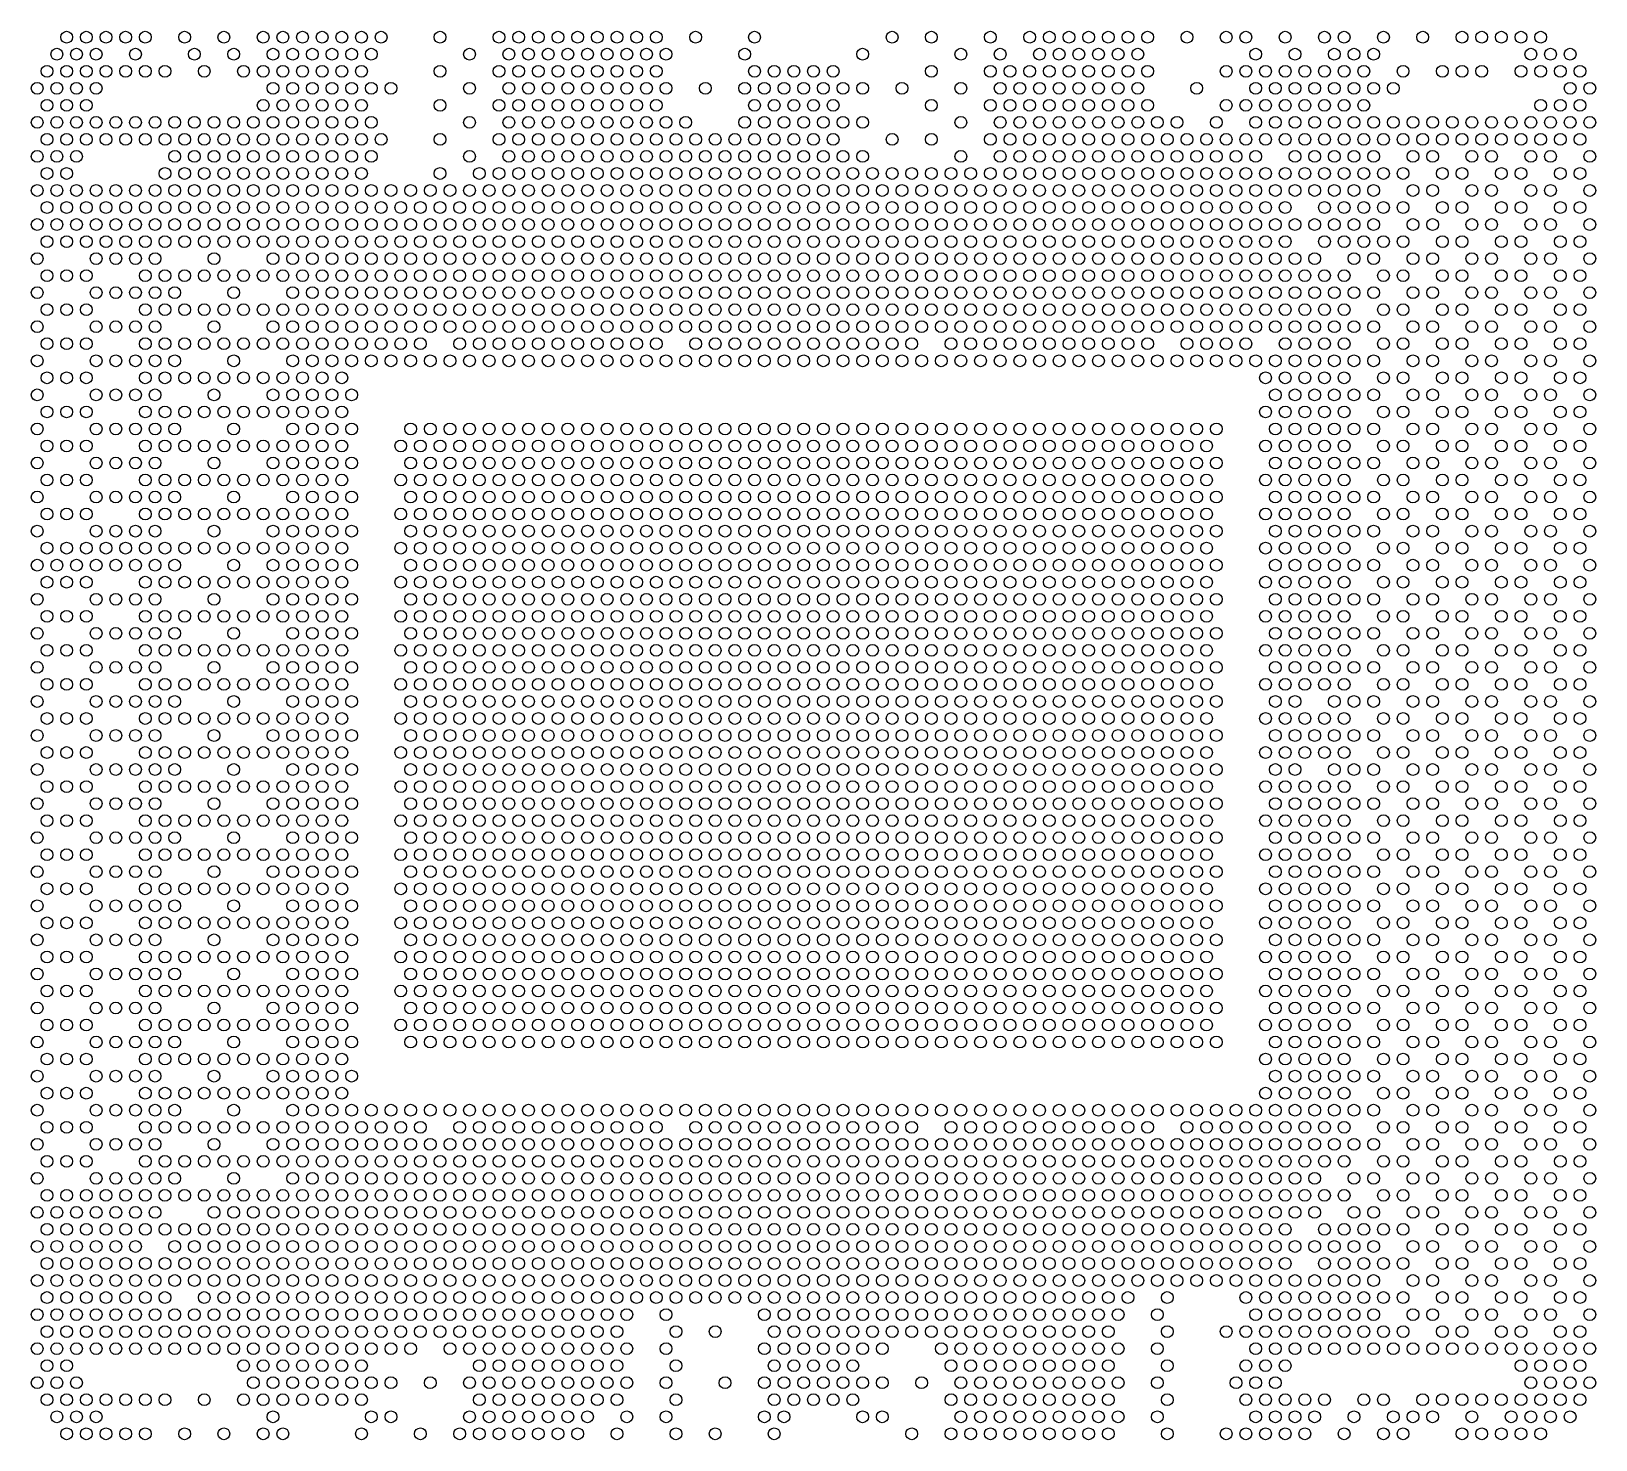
# Model space of a CAD drawing. Header units: inches. Extents: x 48.5 to 128.1, y 31.6 to 103.3.
import ezdxf

# ---------------------------------------------------------------- set-up
doc = ezdxf.new("R2010")
doc.units = ezdxf.units.IN
doc.header["$MEASUREMENT"] = 0

msp = doc.modelspace()

# ---------------------------------------------------------------- linework, layer by layer
at = {"color": 0}
for centre in [(50.322, 102.971), (51.322, 102.971), (52.322, 102.971), (53.322, 102.971), (54.322, 102.971), (56.322, 102.971), (58.322, 102.971), (60.322, 102.971), (61.322, 102.971), (62.322, 102.971), (63.322, 102.971), (64.322, 102.971), (65.322, 102.971), (66.322, 102.971), (69.322, 102.971), (72.322, 102.971), (73.322, 102.971), (74.322, 102.971), (75.322, 102.971), (76.322, 102.971), (77.322, 102.971), (78.322, 102.971), (79.322, 102.971), (80.322, 102.971), (82.322, 102.971), (85.322, 102.971), (92.322, 102.971), (94.322, 102.971), (97.322, 102.971), (99.322, 102.971), (100.322, 102.971), (101.322, 102.971), (102.322, 102.971), (103.322, 102.971), (104.322, 102.971), (105.322, 102.971), (107.322, 102.971), (109.322, 102.971), (110.322, 102.971), (112.322, 102.971), (114.322, 102.971), (115.322, 102.971), (117.322, 102.971), (119.322, 102.971), (121.322, 102.971), (122.322, 102.971), (123.322, 102.971), (124.322, 102.971), (125.322, 102.971), (49.822, 102.104), (50.822, 102.104), (51.822, 102.104), (53.822, 102.104), (56.822, 102.104), (58.822, 102.104), (60.822, 102.104), (61.822, 102.104), (62.822, 102.104), (63.822, 102.104), (64.822, 102.104), (65.822, 102.104), (70.822, 102.104), (72.822, 102.104), (73.822, 102.104), (74.822, 102.104), (75.822, 102.104), (76.822, 102.104), (77.822, 102.104), (78.822, 102.104), (79.822, 102.104), (80.822, 102.104), (84.822, 102.104), (90.822, 102.104), (95.822, 102.104), (97.822, 102.104), (99.822, 102.104), (100.822, 102.104), (101.822, 102.104), (102.822, 102.104), (103.822, 102.104), (104.822, 102.104), (110.822, 102.104), (112.822, 102.104), (114.822, 102.104), (115.822, 102.104), (116.822, 102.104), (124.822, 102.104), (125.822, 102.104), (126.822, 102.104), (49.322, 101.237), (50.322, 101.237), (51.322, 101.237), (52.322, 101.237), (53.322, 101.237), (54.322, 101.237), (55.322, 101.237), (57.322, 101.237), (59.322, 101.237), (60.322, 101.237), (61.322, 101.237), (62.322, 101.237), (63.322, 101.237), (64.322, 101.237), (65.322, 101.237), (69.322, 101.237), (72.322, 101.237), (73.322, 101.237), (74.322, 101.237), (75.322, 101.237), (76.322, 101.237), (77.322, 101.237), (78.322, 101.237), (79.322, 101.237), (80.322, 101.237), (85.322, 101.237), (86.322, 101.237), (87.322, 101.237), (88.322, 101.237), (89.322, 101.237), (94.322, 101.237), (97.322, 101.237), (98.322, 101.237), (99.322, 101.237), (100.322, 101.237), (101.322, 101.237), (102.322, 101.237), (103.322, 101.237), (104.322, 101.237), (105.322, 101.237), (109.322, 101.237), (110.322, 101.237), (111.322, 101.237), (112.322, 101.237), (113.322, 101.237), (114.322, 101.237), (115.322, 101.237), (116.322, 101.237), (118.322, 101.237), (120.322, 101.237), (121.322, 101.237), (122.322, 101.237), (124.322, 101.237), (125.322, 101.237), (126.322, 101.237), (127.322, 101.237), (48.822, 100.371), (49.822, 100.371), (50.822, 100.371), (51.822, 100.371), (60.822, 100.371), (61.822, 100.371), (62.822, 100.371), (63.822, 100.371), (64.822, 100.371), (65.822, 100.371), (66.822, 100.371), (70.822, 100.371), (72.822, 100.371), (73.822, 100.371), (74.822, 100.371), (75.822, 100.371), (76.822, 100.371), (77.822, 100.371), (78.822, 100.371), (79.822, 100.371), (80.822, 100.371), (82.822, 100.371), (84.822, 100.371), (85.822, 100.371), (86.822, 100.371), (87.822, 100.371), (88.822, 100.371), (89.822, 100.371), (90.822, 100.371), (92.822, 100.371), (95.822, 100.371), (97.822, 100.371), (98.822, 100.371), (99.822, 100.371), (100.822, 100.371), (101.822, 100.371), (102.822, 100.371), (103.822, 100.371), (104.822, 100.371), (107.822, 100.371), (110.822, 100.371), (111.822, 100.371), (112.822, 100.371), (113.822, 100.371), (114.822, 100.371), (115.822, 100.371), (116.822, 100.371), (117.822, 100.371), (126.822, 100.371), (127.822, 100.371), (49.322, 99.504), (50.322, 99.504), (51.322, 99.504), (60.322, 99.504), (61.322, 99.504), (62.322, 99.504), (63.322, 99.504), (64.322, 99.504), (65.322, 99.504), (69.322, 99.504), (72.322, 99.504), (73.322, 99.504), (74.322, 99.504), (75.322, 99.504), (76.322, 99.504), (77.322, 99.504), (78.322, 99.504), (79.322, 99.504), (80.322, 99.504), (85.322, 99.504), (86.322, 99.504), (87.322, 99.504), (88.322, 99.504), (89.322, 99.504), (94.322, 99.504), (97.322, 99.504), (98.322, 99.504), (99.322, 99.504), (100.322, 99.504), (101.322, 99.504), (102.322, 99.504), (103.322, 99.504), (104.322, 99.504), (105.322, 99.504), (109.322, 99.504), (110.322, 99.504), (111.322, 99.504), (112.322, 99.504), (113.322, 99.504), (114.322, 99.504), (115.322, 99.504), (116.322, 99.504), (125.322, 99.504), (126.322, 99.504), (127.322, 99.504), (48.822, 98.638), (49.822, 98.638), (50.822, 98.638), (51.822, 98.638), (52.822, 98.638), (53.822, 98.638), (54.822, 98.638), (55.822, 98.638), (56.822, 98.638), (57.822, 98.638), (58.822, 98.638), (59.822, 98.638), (60.822, 98.638), (61.822, 98.638), (62.822, 98.638), (63.822, 98.638), (64.822, 98.638), (65.822, 98.638), (70.822, 98.638), (72.822, 98.638), (73.822, 98.638), (74.822, 98.638), (75.822, 98.638), (76.822, 98.638), (77.822, 98.638), (78.822, 98.638), (79.822, 98.638), (80.822, 98.638), (81.822, 98.638), (84.822, 98.638), (85.822, 98.638), (86.822, 98.638), (87.822, 98.638), (88.822, 98.638), (89.822, 98.638), (90.822, 98.638), (95.822, 98.638), (97.822, 98.638), (98.822, 98.638), (99.822, 98.638), (100.822, 98.638), (101.822, 98.638), (102.822, 98.638), (103.822, 98.638), (104.822, 98.638), (105.822, 98.638), (106.822, 98.638), (108.822, 98.638), (110.822, 98.638), (111.822, 98.638), (112.822, 98.638), (113.822, 98.638), (114.822, 98.638), (115.822, 98.638), (116.822, 98.638), (117.822, 98.638), (118.822, 98.638), (119.822, 98.638), (120.822, 98.638), (121.822, 98.638), (122.822, 98.638), (123.822, 98.638), (124.822, 98.638), (125.822, 98.638), (126.822, 98.638), (127.822, 98.638), (49.322, 97.771), (50.322, 97.771), (51.322, 97.771), (52.322, 97.771), (53.322, 97.771), (54.322, 97.771), (55.322, 97.771), (56.322, 97.771), (57.322, 97.771), (58.322, 97.771), (59.322, 97.771), (60.322, 97.771), (61.322, 97.771), (62.322, 97.771), (63.322, 97.771), (64.322, 97.771), (65.322, 97.771), (66.322, 97.771), (69.322, 97.771), (72.322, 97.771), (73.322, 97.771), (74.322, 97.771), (75.322, 97.771), (76.322, 97.771), (77.322, 97.771), (78.322, 97.771), (79.322, 97.771), (80.322, 97.771), (81.322, 97.771), (82.322, 97.771), (83.322, 97.771), (84.322, 97.771), (85.322, 97.771), (86.322, 97.771), (87.322, 97.771), (88.322, 97.771), (89.322, 97.771), (92.322, 97.771), (94.322, 97.771), (97.322, 97.771), (98.322, 97.771), (99.322, 97.771), (100.322, 97.771), (101.322, 97.771), (102.322, 97.771), (103.322, 97.771), (104.322, 97.771), (105.322, 97.771), (106.322, 97.771), (107.322, 97.771), (108.322, 97.771), (109.322, 97.771), (110.322, 97.771), (111.322, 97.771), (112.322, 97.771), (113.322, 97.771), (114.322, 97.771), (115.322, 97.771), (116.322, 97.771), (117.322, 97.771), (118.322, 97.771), (119.322, 97.771), (120.322, 97.771), (121.322, 97.771), (122.322, 97.771), (123.322, 97.771), (124.322, 97.771), (125.322, 97.771), (126.322, 97.771), (127.322, 97.771), (48.822, 96.904), (49.822, 96.904), (50.822, 96.904), (55.822, 96.904), (56.822, 96.904), (57.822, 96.904), (58.822, 96.904), (59.822, 96.904), (60.822, 96.904), (61.822, 96.904), (62.822, 96.904), (63.822, 96.904), (64.822, 96.904), (65.822, 96.904), (70.822, 96.904), (72.822, 96.904), (73.822, 96.904), (74.822, 96.904), (75.822, 96.904), (76.822, 96.904), (77.822, 96.904), (78.822, 96.904), (79.822, 96.904), (80.822, 96.904), (81.822, 96.904), (82.822, 96.904), (83.822, 96.904), (84.822, 96.904), (85.822, 96.904), (86.822, 96.904), (87.822, 96.904), (88.822, 96.904), (89.822, 96.904), (90.822, 96.904), (95.822, 96.904), (97.822, 96.904), (98.822, 96.904), (99.822, 96.904), (100.822, 96.904), (101.822, 96.904), (102.822, 96.904), (103.822, 96.904), (104.822, 96.904), (105.822, 96.904), (106.822, 96.904), (107.822, 96.904), (108.822, 96.904), (109.822, 96.904), (110.822, 96.904), (112.822, 96.904), (113.822, 96.904), (114.822, 96.904), (115.822, 96.904), (116.822, 96.904), (118.822, 96.904), (119.822, 96.904), (121.822, 96.904), (122.822, 96.904), (124.822, 96.904), (125.822, 96.904), (127.822, 96.904), (49.322, 96.038), (50.322, 96.038), (55.322, 96.038), (56.322, 96.038), (57.322, 96.038), (58.322, 96.038), (59.322, 96.038), (60.322, 96.038), (61.322, 96.038), (62.322, 96.038), (63.322, 96.038), (64.322, 96.038), (65.322, 96.038), (69.322, 96.038), (71.322, 96.038), (72.322, 96.038), (73.322, 96.038), (74.322, 96.038), (75.322, 96.038), (76.322, 96.038), (77.322, 96.038), (78.322, 96.038), (79.322, 96.038), (80.322, 96.038), (81.322, 96.038), (82.322, 96.038), (83.322, 96.038), (84.322, 96.038), (85.322, 96.038), (86.322, 96.038), (87.322, 96.038), (88.322, 96.038), (89.322, 96.038), (90.322, 96.038), (91.322, 96.038), (92.322, 96.038), (93.322, 96.038), (94.322, 96.038), (95.322, 96.038), (96.322, 96.038), (97.322, 96.038), (98.322, 96.038), (99.322, 96.038), (100.322, 96.038), (101.322, 96.038), (102.322, 96.038), (103.322, 96.038), (104.322, 96.038), (105.322, 96.038), (106.322, 96.038), (107.322, 96.038), (108.322, 96.038), (109.322, 96.038), (110.322, 96.038), (111.322, 96.038), (112.322, 96.038), (113.322, 96.038), (114.322, 96.038), (115.322, 96.038), (116.322, 96.038), (117.322, 96.038), (118.322, 96.038), (120.322, 96.038), (121.322, 96.038), (123.322, 96.038), (124.322, 96.038), (126.322, 96.038), (127.322, 96.038), (48.822, 95.171), (49.822, 95.171), (50.822, 95.171), (51.822, 95.171), (52.822, 95.171), (53.822, 95.171), (54.822, 95.171), (55.822, 95.171), (56.822, 95.171), (57.822, 95.171), (58.822, 95.171), (59.822, 95.171), (60.822, 95.171), (61.822, 95.171), (62.822, 95.171), (63.822, 95.171), (64.822, 95.171), (65.822, 95.171), (66.822, 95.171), (67.822, 95.171), (68.822, 95.171), (69.822, 95.171), (70.822, 95.171), (71.822, 95.171), (72.822, 95.171), (73.822, 95.171), (74.822, 95.171), (75.822, 95.171), (76.822, 95.171), (77.822, 95.171), (78.822, 95.171), (79.822, 95.171), (80.822, 95.171), (81.822, 95.171), (82.822, 95.171), (83.822, 95.171), (84.822, 95.171), (85.822, 95.171), (86.822, 95.171), (87.822, 95.171), (88.822, 95.171), (89.822, 95.171), (90.822, 95.171), (91.822, 95.171), (92.822, 95.171), (93.822, 95.171), (94.822, 95.171), (95.822, 95.171), (96.822, 95.171), (97.822, 95.171), (98.822, 95.171), (99.822, 95.171), (100.822, 95.171), (101.822, 95.171), (102.822, 95.171), (103.822, 95.171), (104.822, 95.171), (105.822, 95.171), (106.822, 95.171), (107.822, 95.171), (108.822, 95.171), (109.822, 95.171), (110.822, 95.171), (111.822, 95.171), (112.822, 95.171), (113.822, 95.171), (114.822, 95.171), (115.822, 95.171), (116.822, 95.171), (118.822, 95.171), (119.822, 95.171), (121.822, 95.171), (122.822, 95.171), (124.822, 95.171), (125.822, 95.171), (127.822, 95.171), (49.322, 94.305), (50.322, 94.305), (51.322, 94.305), (52.322, 94.305), (53.322, 94.305), (54.322, 94.305), (55.322, 94.305), (56.322, 94.305), (57.322, 94.305), (58.322, 94.305), (59.322, 94.305), (60.322, 94.305), (61.322, 94.305), (62.322, 94.305), (63.322, 94.305), (64.322, 94.305), (65.322, 94.305), (66.322, 94.305), (67.322, 94.305), (68.322, 94.305), (69.322, 94.305), (70.322, 94.305), (71.322, 94.305), (72.322, 94.305), (73.322, 94.305), (74.322, 94.305), (75.322, 94.305), (76.322, 94.305), (77.322, 94.305), (78.322, 94.305), (79.322, 94.305), (80.322, 94.305), (81.322, 94.305), (82.322, 94.305), (83.322, 94.305), (84.322, 94.305), (85.322, 94.305), (86.322, 94.305), (87.322, 94.305), (88.322, 94.305), (89.322, 94.305), (90.322, 94.305), (91.322, 94.305), (92.322, 94.305), (93.322, 94.305), (94.322, 94.305), (95.322, 94.305), (96.322, 94.305), (97.322, 94.305), (98.322, 94.305), (99.322, 94.305), (100.322, 94.305), (101.322, 94.305), (102.322, 94.305), (103.322, 94.305), (104.322, 94.305), (105.322, 94.305), (106.322, 94.305), (107.322, 94.305), (108.322, 94.305), (109.322, 94.305), (110.322, 94.305), (111.322, 94.305), (112.322, 94.305), (114.322, 94.305), (115.322, 94.305), (116.322, 94.305), (117.322, 94.305), (118.322, 94.305), (120.322, 94.305), (121.322, 94.305), (123.322, 94.305), (124.322, 94.305), (126.322, 94.305), (127.322, 94.305), (48.822, 93.438), (49.822, 93.438), (50.822, 93.438), (51.822, 93.438), (52.822, 93.438), (53.822, 93.438), (54.822, 93.438), (55.822, 93.438), (56.822, 93.438), (57.822, 93.438), (58.822, 93.438), (59.822, 93.438), (61.822, 93.438), (62.822, 93.438), (63.822, 93.438), (64.822, 93.438), (65.822, 93.438), (66.822, 93.438), (67.822, 93.438), (68.822, 93.438), (69.822, 93.438), (71.822, 93.438), (72.822, 93.438), (73.822, 93.438), (74.822, 93.438), (75.822, 93.438), (76.822, 93.438), (77.822, 93.438), (78.822, 93.438), (79.822, 93.438), (81.822, 93.438), (82.822, 93.438), (83.822, 93.438), (84.822, 93.438), (85.822, 93.438), (86.822, 93.438), (87.822, 93.438), (88.822, 93.438), (89.822, 93.438), (91.822, 93.438), (92.822, 93.438), (93.822, 93.438), (94.822, 93.438), (95.822, 93.438), (96.822, 93.438), (97.822, 93.438), (98.822, 93.438), (99.822, 93.438), (101.822, 93.438), (102.822, 93.438), (103.822, 93.438), (104.822, 93.438), (105.822, 93.438), (106.822, 93.438), (107.822, 93.438), (108.822, 93.438), (110.822, 93.438), (111.822, 93.438), (112.822, 93.438), (113.822, 93.438), (114.822, 93.438), (115.822, 93.438), (116.822, 93.438), (118.822, 93.438), (119.822, 93.438), (121.822, 93.438), (122.822, 93.438), (124.822, 93.438), (125.822, 93.438), (127.822, 93.438), (49.322, 92.571), (50.322, 92.571), (51.322, 92.571), (52.322, 92.571), (53.322, 92.571), (54.322, 92.571), (55.322, 92.571), (56.322, 92.571), (57.322, 92.571), (58.322, 92.571), (59.322, 92.571), (60.322, 92.571), (61.322, 92.571), (62.322, 92.571), (63.322, 92.571), (64.322, 92.571), (65.322, 92.571), (66.322, 92.571), (67.322, 92.571), (68.322, 92.571), (69.322, 92.571), (70.322, 92.571), (71.322, 92.571), (72.322, 92.571), (73.322, 92.571), (74.322, 92.571), (75.322, 92.571), (76.322, 92.571), (77.322, 92.571), (78.322, 92.571), (79.322, 92.571), (80.322, 92.571), (81.322, 92.571), (82.322, 92.571), (83.322, 92.571), (84.322, 92.571), (85.322, 92.571), (86.322, 92.571), (87.322, 92.571), (88.322, 92.571), (89.322, 92.571), (90.322, 92.571), (91.322, 92.571), (92.322, 92.571), (93.322, 92.571), (94.322, 92.571), (95.322, 92.571), (96.322, 92.571), (97.322, 92.571), (98.322, 92.571), (99.322, 92.571), (100.322, 92.571), (101.322, 92.571), (102.322, 92.571), (103.322, 92.571), (104.322, 92.571), (105.322, 92.571), (106.322, 92.571), (107.322, 92.571), (108.322, 92.571), (109.322, 92.571), (110.322, 92.571), (111.322, 92.571), (112.322, 92.571), (114.322, 92.571), (115.322, 92.571), (116.322, 92.571), (117.322, 92.571), (118.322, 92.571), (120.322, 92.571), (121.322, 92.571), (123.322, 92.571), (124.322, 92.571), (126.322, 92.571), (127.322, 92.571), (48.822, 91.705), (51.822, 91.705), (52.822, 91.705), (53.822, 91.705), (54.822, 91.705), (57.822, 91.705), (60.822, 91.705), (61.822, 91.705), (62.822, 91.705), (63.822, 91.705), (64.822, 91.705), (65.822, 91.705), (66.822, 91.705), (67.822, 91.705), (68.822, 91.705), (69.822, 91.705), (70.822, 91.705), (71.822, 91.705), (72.822, 91.705), (73.822, 91.705), (74.822, 91.705), (75.822, 91.705), (76.822, 91.705), (77.822, 91.705), (78.822, 91.705), (79.822, 91.705), (80.822, 91.705), (81.822, 91.705), (82.822, 91.705), (83.822, 91.705), (84.822, 91.705), (85.822, 91.705), (86.822, 91.705), (87.822, 91.705), (88.822, 91.705), (89.822, 91.705), (90.822, 91.705), (91.822, 91.705), (92.822, 91.705), (93.822, 91.705), (94.822, 91.705), (95.822, 91.705), (96.822, 91.705), (97.822, 91.705), (98.822, 91.705), (99.822, 91.705), (100.822, 91.705), (101.822, 91.705), (102.822, 91.705), (103.822, 91.705), (104.822, 91.705), (105.822, 91.705), (106.822, 91.705), (107.822, 91.705), (108.822, 91.705), (109.822, 91.705), (110.822, 91.705), (111.822, 91.705), (112.822, 91.705), (113.822, 91.705), (115.822, 91.705), (116.822, 91.705), (118.822, 91.705), (119.822, 91.705), (121.822, 91.705), (122.822, 91.705), (124.822, 91.705), (125.822, 91.705), (127.822, 91.705), (49.322, 90.838), (50.322, 90.838), (51.322, 90.838), (54.322, 90.838), (55.322, 90.838), (56.322, 90.838), (57.322, 90.838), (58.322, 90.838), (59.322, 90.838), (60.322, 90.838), (61.322, 90.838), (62.322, 90.838), (63.322, 90.838), (64.322, 90.838), (65.322, 90.838), (66.322, 90.838), (67.322, 90.838), (68.322, 90.838), (69.322, 90.838), (70.322, 90.838), (71.322, 90.838), (72.322, 90.838), (73.322, 90.838), (74.322, 90.838), (75.322, 90.838), (76.322, 90.838), (77.322, 90.838), (78.322, 90.838), (79.322, 90.838), (80.322, 90.838), (81.322, 90.838), (82.322, 90.838), (83.322, 90.838), (84.322, 90.838), (85.322, 90.838), (86.322, 90.838), (87.322, 90.838), (88.322, 90.838), (89.322, 90.838), (90.322, 90.838), (91.322, 90.838), (92.322, 90.838), (93.322, 90.838), (94.322, 90.838), (95.322, 90.838), (96.322, 90.838), (97.322, 90.838), (98.322, 90.838), (99.322, 90.838), (100.322, 90.838), (101.322, 90.838), (102.322, 90.838), (103.322, 90.838), (104.322, 90.838), (105.322, 90.838), (106.322, 90.838), (107.322, 90.838), (108.322, 90.838), (109.322, 90.838), (110.322, 90.838), (111.322, 90.838), (112.322, 90.838), (113.322, 90.838), (114.322, 90.838), (115.322, 90.838), (117.322, 90.838), (118.322, 90.838), (120.322, 90.838), (121.322, 90.838), (123.322, 90.838), (124.322, 90.838), (126.322, 90.838), (127.322, 90.838), (48.822, 89.972), (51.822, 89.972), (52.822, 89.972), (53.822, 89.972), (54.822, 89.972), (55.822, 89.972), (58.822, 89.972), (61.822, 89.972), (62.822, 89.972), (63.822, 89.972), (64.822, 89.972), (65.822, 89.972), (66.822, 89.972), (67.822, 89.972), (68.822, 89.972), (69.822, 89.972), (70.822, 89.972), (71.822, 89.972), (72.822, 89.972), (73.822, 89.972), (74.822, 89.972), (75.822, 89.972), (76.822, 89.972), (77.822, 89.972), (78.822, 89.972), (79.822, 89.972), (80.822, 89.972), (81.822, 89.972), (82.822, 89.972), (83.822, 89.972), (84.822, 89.972), (85.822, 89.972), (86.822, 89.972), (87.822, 89.972), (88.822, 89.972), (89.822, 89.972), (90.822, 89.972), (91.822, 89.972), (92.822, 89.972), (93.822, 89.972), (94.822, 89.972), (95.822, 89.972), (96.822, 89.972), (97.822, 89.972), (98.822, 89.972), (99.822, 89.972), (100.822, 89.972), (101.822, 89.972), (102.822, 89.972), (103.822, 89.972), (104.822, 89.972), (105.822, 89.972), (106.822, 89.972), (107.822, 89.972), (108.822, 89.972), (109.822, 89.972), (110.822, 89.972), (111.822, 89.972), (112.822, 89.972), (113.822, 89.972), (114.822, 89.972), (115.822, 89.972), (116.822, 89.972), (118.822, 89.972), (119.822, 89.972), (121.822, 89.972), (122.822, 89.972), (124.822, 89.972), (125.822, 89.972), (127.822, 89.972), (49.322, 89.105), (50.322, 89.105), (51.322, 89.105), (54.322, 89.105), (55.322, 89.105), (56.322, 89.105), (57.322, 89.105), (58.322, 89.105), (59.322, 89.105), (60.322, 89.105), (61.322, 89.105), (62.322, 89.105), (63.322, 89.105), (64.322, 89.105), (65.322, 89.105), (66.322, 89.105), (67.322, 89.105), (68.322, 89.105), (69.322, 89.105), (70.322, 89.105), (71.322, 89.105), (72.322, 89.105), (73.322, 89.105), (74.322, 89.105), (75.322, 89.105), (76.322, 89.105), (77.322, 89.105), (78.322, 89.105), (79.322, 89.105), (80.322, 89.105), (81.322, 89.105), (82.322, 89.105), (83.322, 89.105), (84.322, 89.105), (85.322, 89.105), (86.322, 89.105), (87.322, 89.105), (88.322, 89.105), (89.322, 89.105), (90.322, 89.105), (91.322, 89.105), (92.322, 89.105), (93.322, 89.105), (94.322, 89.105), (95.322, 89.105), (96.322, 89.105), (97.322, 89.105), (98.322, 89.105), (99.322, 89.105), (100.322, 89.105), (101.322, 89.105), (102.322, 89.105), (103.322, 89.105), (104.322, 89.105), (105.322, 89.105), (106.322, 89.105), (107.322, 89.105), (108.322, 89.105), (109.322, 89.105), (110.322, 89.105), (111.322, 89.105), (112.322, 89.105), (113.322, 89.105), (114.322, 89.105), (115.322, 89.105), (117.322, 89.105), (118.322, 89.105), (120.322, 89.105), (121.322, 89.105), (123.322, 89.105), (124.322, 89.105), (126.322, 89.105), (127.322, 89.105), (48.822, 88.238), (51.822, 88.238), (52.822, 88.238), (53.822, 88.238), (54.822, 88.238), (57.822, 88.238), (60.822, 88.238), (61.822, 88.238), (62.822, 88.238), (63.822, 88.238), (64.822, 88.238), (65.822, 88.238), (66.822, 88.238), (67.822, 88.238), (68.822, 88.238), (69.822, 88.238), (70.822, 88.238), (71.822, 88.238), (72.822, 88.238), (73.822, 88.238), (74.822, 88.238), (75.822, 88.238), (76.822, 88.238), (77.822, 88.238), (78.822, 88.238), (79.822, 88.238), (80.822, 88.238), (81.822, 88.238), (82.822, 88.238), (83.822, 88.238), (84.822, 88.238), (85.822, 88.238), (86.822, 88.238), (87.822, 88.238), (88.822, 88.238), (89.822, 88.238), (90.822, 88.238), (91.822, 88.238), (92.822, 88.238), (93.822, 88.238), (94.822, 88.238), (95.822, 88.238), (96.822, 88.238), (97.822, 88.238), (98.822, 88.238), (99.822, 88.238), (100.822, 88.238), (101.822, 88.238), (102.822, 88.238), (103.822, 88.238), (104.822, 88.238), (105.822, 88.238), (106.822, 88.238), (107.822, 88.238), (108.822, 88.238), (109.822, 88.238), (110.822, 88.238), (111.822, 88.238), (112.822, 88.238), (113.822, 88.238), (114.822, 88.238), (115.822, 88.238), (116.822, 88.238), (118.822, 88.238), (119.822, 88.238), (121.822, 88.238), (122.822, 88.238), (124.822, 88.238), (125.822, 88.238), (127.822, 88.238), (49.322, 87.372), (50.322, 87.372), (51.322, 87.372), (54.322, 87.372), (55.322, 87.372), (56.322, 87.372), (57.322, 87.372), (58.322, 87.372), (59.322, 87.372), (60.322, 87.372), (61.322, 87.372), (62.322, 87.372), (63.322, 87.372), (64.322, 87.372), (65.322, 87.372), (66.322, 87.372), (67.322, 87.372), (68.322, 87.372), (70.322, 87.372), (71.322, 87.372), (72.322, 87.372), (73.322, 87.372), (74.322, 87.372), (75.322, 87.372), (76.322, 87.372), (77.322, 87.372), (78.322, 87.372), (79.322, 87.372), (80.322, 87.372), (82.322, 87.372), (83.322, 87.372), (84.322, 87.372), (85.322, 87.372), (86.322, 87.372), (87.322, 87.372), (88.322, 87.372), (89.322, 87.372), (90.322, 87.372), (91.322, 87.372), (92.322, 87.372), (93.322, 87.372), (95.322, 87.372), (96.322, 87.372), (97.322, 87.372), (98.322, 87.372), (99.322, 87.372), (100.322, 87.372), (101.322, 87.372), (102.322, 87.372), (103.322, 87.372), (104.322, 87.372), (105.322, 87.372), (107.322, 87.372), (108.322, 87.372), (109.322, 87.372), (110.322, 87.372), (112.322, 87.372), (113.322, 87.372), (114.322, 87.372), (115.322, 87.372), (117.322, 87.372), (118.322, 87.372), (120.322, 87.372), (121.322, 87.372), (123.322, 87.372), (124.322, 87.372), (126.322, 87.372), (127.322, 87.372), (48.822, 86.505), (51.822, 86.505), (52.822, 86.505), (53.822, 86.505), (54.822, 86.505), (55.822, 86.505), (58.822, 86.505), (61.822, 86.505), (62.822, 86.505), (63.822, 86.505), (64.822, 86.505), (65.822, 86.505), (66.822, 86.505), (67.822, 86.505), (68.822, 86.505), (69.822, 86.505), (70.822, 86.505), (71.822, 86.505), (72.822, 86.505), (73.822, 86.505), (74.822, 86.505), (75.822, 86.505), (76.822, 86.505), (77.822, 86.505), (78.822, 86.505), (79.822, 86.505), (80.822, 86.505), (81.822, 86.505), (82.822, 86.505), (83.822, 86.505), (84.822, 86.505), (85.822, 86.505), (86.822, 86.505), (87.822, 86.505), (88.822, 86.505), (89.822, 86.505), (90.822, 86.505), (91.822, 86.505), (92.822, 86.505), (93.822, 86.505), (94.822, 86.505), (95.822, 86.505), (96.822, 86.505), (97.822, 86.505), (98.822, 86.505), (99.822, 86.505), (100.822, 86.505), (101.822, 86.505), (102.822, 86.505), (103.822, 86.505), (104.822, 86.505), (105.822, 86.505), (106.822, 86.505), (107.822, 86.505), (108.822, 86.505), (109.822, 86.505), (110.822, 86.505), (111.822, 86.505), (112.822, 86.505), (113.822, 86.505), (114.822, 86.505), (115.822, 86.505), (116.822, 86.505), (118.822, 86.505), (119.822, 86.505), (121.822, 86.505), (122.822, 86.505), (124.822, 86.505), (125.822, 86.505), (127.822, 86.505), (49.322, 85.639), (50.322, 85.639), (51.322, 85.639), (54.322, 85.639), (55.322, 85.639), (56.322, 85.639), (57.322, 85.639), (58.322, 85.639), (59.322, 85.639), (60.322, 85.639), (61.322, 85.639), (62.322, 85.639), (63.322, 85.639), (64.322, 85.639), (111.322, 85.639), (112.322, 85.639), (113.322, 85.639), (114.322, 85.639), (115.322, 85.639), (117.322, 85.639), (118.322, 85.639), (120.322, 85.639), (121.322, 85.639), (123.322, 85.639), (124.322, 85.639), (126.322, 85.639), (127.322, 85.639), (48.822, 84.772), (51.822, 84.772), (52.822, 84.772), (53.822, 84.772), (54.822, 84.772), (57.822, 84.772), (60.822, 84.772), (61.822, 84.772), (62.822, 84.772), (63.822, 84.772), (64.822, 84.772), (111.822, 84.772), (112.822, 84.772), (113.822, 84.772), (114.822, 84.772), (115.822, 84.772), (116.822, 84.772), (118.822, 84.772), (119.822, 84.772), (121.822, 84.772), (122.822, 84.772), (124.822, 84.772), (125.822, 84.772), (127.822, 84.772), (49.322, 83.905), (50.322, 83.905), (51.322, 83.905), (54.322, 83.905), (55.322, 83.905), (56.322, 83.905), (57.322, 83.905), (58.322, 83.905), (59.322, 83.905), (60.322, 83.905), (61.322, 83.905), (62.322, 83.905), (63.322, 83.905), (64.322, 83.905), (111.322, 83.905), (112.322, 83.905), (113.322, 83.905), (114.322, 83.905), (115.322, 83.905), (117.322, 83.905), (118.322, 83.905), (120.322, 83.905), (121.322, 83.905), (123.322, 83.905), (124.322, 83.905), (126.322, 83.905), (127.322, 83.905), (48.822, 83.039), (51.822, 83.039), (52.822, 83.039), (53.822, 83.039), (54.822, 83.039), (55.822, 83.039), (58.822, 83.039), (61.822, 83.039), (62.822, 83.039), (63.822, 83.039), (64.822, 83.039), (67.822, 83.039), (68.822, 83.039), (69.822, 83.039), (70.822, 83.039), (71.822, 83.039), (72.822, 83.039), (73.822, 83.039), (74.822, 83.039), (75.822, 83.039), (76.822, 83.039), (77.822, 83.039), (78.822, 83.039), (79.822, 83.039), (80.822, 83.039), (81.822, 83.039), (82.822, 83.039), (83.822, 83.039), (84.822, 83.039), (85.822, 83.039), (86.822, 83.039), (87.822, 83.039), (88.822, 83.039), (89.822, 83.039), (90.822, 83.039), (91.822, 83.039), (92.822, 83.039), (93.822, 83.039), (94.822, 83.039), (95.822, 83.039), (96.822, 83.039), (97.822, 83.039), (98.822, 83.039), (99.822, 83.039), (100.822, 83.039), (101.822, 83.039), (102.822, 83.039), (103.822, 83.039), (104.822, 83.039), (105.822, 83.039), (106.822, 83.039), (107.822, 83.039), (108.822, 83.039), (111.822, 83.039), (112.822, 83.039), (113.822, 83.039), (114.822, 83.039), (115.822, 83.039), (116.822, 83.039), (118.822, 83.039), (119.822, 83.039), (121.822, 83.039), (122.822, 83.039), (124.822, 83.039), (125.822, 83.039), (127.822, 83.039), (49.322, 82.172), (50.322, 82.172), (51.322, 82.172), (54.322, 82.172), (55.322, 82.172), (56.322, 82.172), (57.322, 82.172), (58.322, 82.172), (59.322, 82.172), (60.322, 82.172), (61.322, 82.172), (62.322, 82.172), (63.322, 82.172), (64.322, 82.172), (67.322, 82.172), (68.322, 82.172), (69.322, 82.172), (70.322, 82.172), (71.322, 82.172), (72.322, 82.172), (73.322, 82.172), (74.322, 82.172), (75.322, 82.172), (76.322, 82.172), (77.322, 82.172), (78.322, 82.172), (79.322, 82.172), (80.322, 82.172), (81.322, 82.172), (82.322, 82.172), (83.322, 82.172), (84.322, 82.172), (85.322, 82.172), (86.322, 82.172), (87.322, 82.172), (88.322, 82.172), (89.322, 82.172), (90.322, 82.172), (91.322, 82.172), (92.322, 82.172), (93.322, 82.172), (94.322, 82.172), (95.322, 82.172), (96.322, 82.172), (97.322, 82.172), (98.322, 82.172), (99.322, 82.172), (100.322, 82.172), (101.322, 82.172), (102.322, 82.172), (103.322, 82.172), (104.322, 82.172), (105.322, 82.172), (106.322, 82.172), (107.322, 82.172), (108.322, 82.172), (111.322, 82.172), (112.322, 82.172), (113.322, 82.172), (114.322, 82.172), (115.322, 82.172), (117.322, 82.172), (118.322, 82.172), (120.322, 82.172), (121.322, 82.172), (123.322, 82.172), (124.322, 82.172), (126.322, 82.172), (127.322, 82.172), (48.822, 81.306), (51.822, 81.306), (52.822, 81.306), (53.822, 81.306), (54.822, 81.306), (57.822, 81.306), (60.822, 81.306), (61.822, 81.306), (62.822, 81.306), (63.822, 81.306), (64.822, 81.306), (67.822, 81.306), (68.822, 81.306), (69.822, 81.306), (70.822, 81.306), (71.822, 81.306), (72.822, 81.306), (73.822, 81.306), (74.822, 81.306), (75.822, 81.306), (76.822, 81.306), (77.822, 81.306), (78.822, 81.306), (79.822, 81.306), (80.822, 81.306), (81.822, 81.306), (82.822, 81.306), (83.822, 81.306), (84.822, 81.306), (85.822, 81.306), (86.822, 81.306), (87.822, 81.306), (88.822, 81.306), (89.822, 81.306), (90.822, 81.306), (91.822, 81.306), (92.822, 81.306), (93.822, 81.306), (94.822, 81.306), (95.822, 81.306), (96.822, 81.306), (97.822, 81.306), (98.822, 81.306), (99.822, 81.306), (100.822, 81.306), (101.822, 81.306), (102.822, 81.306), (103.822, 81.306), (104.822, 81.306), (105.822, 81.306), (106.822, 81.306), (107.822, 81.306), (108.822, 81.306), (111.822, 81.306), (112.822, 81.306), (113.822, 81.306), (114.822, 81.306), (115.822, 81.306), (116.822, 81.306), (118.822, 81.306), (119.822, 81.306), (121.822, 81.306), (122.822, 81.306), (124.822, 81.306), (125.822, 81.306), (127.822, 81.306), (49.322, 80.439), (50.322, 80.439), (51.322, 80.439), (54.322, 80.439), (55.322, 80.439), (56.322, 80.439), (57.322, 80.439), (58.322, 80.439), (59.322, 80.439), (60.322, 80.439), (61.322, 80.439), (62.322, 80.439), (63.322, 80.439), (64.322, 80.439), (67.322, 80.439), (68.322, 80.439), (69.322, 80.439), (70.322, 80.439), (71.322, 80.439), (72.322, 80.439), (73.322, 80.439), (74.322, 80.439), (75.322, 80.439), (76.322, 80.439), (77.322, 80.439), (78.322, 80.439), (79.322, 80.439), (80.322, 80.439), (81.322, 80.439), (82.322, 80.439), (83.322, 80.439), (84.322, 80.439), (85.322, 80.439), (86.322, 80.439), (87.322, 80.439), (88.322, 80.439), (89.322, 80.439), (90.322, 80.439), (91.322, 80.439), (92.322, 80.439), (93.322, 80.439), (94.322, 80.439), (95.322, 80.439), (96.322, 80.439), (97.322, 80.439), (98.322, 80.439), (99.322, 80.439), (100.322, 80.439), (101.322, 80.439), (102.322, 80.439), (103.322, 80.439), (104.322, 80.439), (105.322, 80.439), (106.322, 80.439), (107.322, 80.439), (108.322, 80.439), (111.322, 80.439), (112.322, 80.439), (113.322, 80.439), (114.322, 80.439), (115.322, 80.439), (117.322, 80.439), (118.322, 80.439), (120.322, 80.439), (121.322, 80.439), (123.322, 80.439), (124.322, 80.439), (126.322, 80.439), (127.322, 80.439), (48.822, 79.572), (51.822, 79.572), (52.822, 79.572), (53.822, 79.572), (54.822, 79.572), (55.822, 79.572), (58.822, 79.572), (61.822, 79.572), (62.822, 79.572), (63.822, 79.572), (64.822, 79.572), (67.822, 79.572), (68.822, 79.572), (69.822, 79.572), (70.822, 79.572), (71.822, 79.572), (72.822, 79.572), (73.822, 79.572), (74.822, 79.572), (75.822, 79.572), (76.822, 79.572), (77.822, 79.572), (78.822, 79.572), (79.822, 79.572), (80.822, 79.572), (81.822, 79.572), (82.822, 79.572), (83.822, 79.572), (84.822, 79.572), (85.822, 79.572), (86.822, 79.572), (87.822, 79.572), (88.822, 79.572), (89.822, 79.572), (90.822, 79.572), (91.822, 79.572), (92.822, 79.572), (93.822, 79.572), (94.822, 79.572), (95.822, 79.572), (96.822, 79.572), (97.822, 79.572), (98.822, 79.572), (99.822, 79.572), (100.822, 79.572), (101.822, 79.572), (102.822, 79.572), (103.822, 79.572), (104.822, 79.572), (105.822, 79.572), (106.822, 79.572), (107.822, 79.572), (108.822, 79.572), (111.822, 79.572), (112.822, 79.572), (113.822, 79.572), (114.822, 79.572), (115.822, 79.572), (116.822, 79.572), (118.822, 79.572), (119.822, 79.572), (121.822, 79.572), (122.822, 79.572), (124.822, 79.572), (125.822, 79.572), (127.822, 79.572), (49.322, 78.706), (50.322, 78.706), (51.322, 78.706), (54.322, 78.706), (55.322, 78.706), (56.322, 78.706), (57.322, 78.706), (58.322, 78.706), (59.322, 78.706), (60.322, 78.706), (61.322, 78.706), (62.322, 78.706), (63.322, 78.706), (64.322, 78.706), (67.322, 78.706), (68.322, 78.706), (69.322, 78.706), (70.322, 78.706), (71.322, 78.706), (72.322, 78.706), (73.322, 78.706), (74.322, 78.706), (75.322, 78.706), (76.322, 78.706), (77.322, 78.706), (78.322, 78.706), (79.322, 78.706), (80.322, 78.706), (81.322, 78.706), (82.322, 78.706), (83.322, 78.706), (84.322, 78.706), (85.322, 78.706), (86.322, 78.706), (87.322, 78.706), (88.322, 78.706), (89.322, 78.706), (90.322, 78.706), (91.322, 78.706), (92.322, 78.706), (93.322, 78.706), (94.322, 78.706), (95.322, 78.706), (96.322, 78.706), (97.322, 78.706), (98.322, 78.706), (99.322, 78.706), (100.322, 78.706), (101.322, 78.706), (102.322, 78.706), (103.322, 78.706), (104.322, 78.706), (105.322, 78.706), (106.322, 78.706), (107.322, 78.706), (108.322, 78.706), (111.322, 78.706), (112.322, 78.706), (113.322, 78.706), (114.322, 78.706), (115.322, 78.706), (117.322, 78.706), (118.322, 78.706), (120.322, 78.706), (121.322, 78.706), (123.322, 78.706), (124.322, 78.706), (126.322, 78.706), (127.322, 78.706), (48.822, 77.839), (51.822, 77.839), (52.822, 77.839), (53.822, 77.839), (54.822, 77.839), (57.822, 77.839), (60.822, 77.839), (61.822, 77.839), (62.822, 77.839), (63.822, 77.839), (64.822, 77.839), (67.822, 77.839), (68.822, 77.839), (69.822, 77.839), (70.822, 77.839), (72.822, 77.839), (73.822, 77.839), (74.822, 77.839), (75.822, 77.839), (77.822, 77.839), (78.822, 77.839), (79.822, 77.839), (80.822, 77.839), (82.822, 77.839), (83.822, 77.839), (84.822, 77.839), (85.822, 77.839), (87.822, 77.839), (88.822, 77.839), (89.822, 77.839), (90.822, 77.839), (92.822, 77.839), (93.822, 77.839), (94.822, 77.839), (95.822, 77.839), (97.822, 77.839), (98.822, 77.839), (99.822, 77.839), (100.822, 77.839), (102.822, 77.839), (103.822, 77.839), (104.822, 77.839), (105.822, 77.839), (107.822, 77.839), (108.822, 77.839), (111.822, 77.839), (112.822, 77.839), (113.822, 77.839), (114.822, 77.839), (115.822, 77.839), (116.822, 77.839), (118.822, 77.839), (119.822, 77.839), (121.822, 77.839), (122.822, 77.839), (124.822, 77.839), (125.822, 77.839), (127.822, 77.839), (49.322, 76.973), (50.322, 76.973), (51.322, 76.973), (52.322, 76.973), (53.322, 76.973), (54.322, 76.973), (55.322, 76.973), (56.322, 76.973), (57.322, 76.973), (58.322, 76.973), (59.322, 76.973), (60.322, 76.973), (61.322, 76.973), (62.322, 76.973), (63.322, 76.973), (64.322, 76.973), (67.322, 76.973), (68.322, 76.973), (69.322, 76.973), (70.322, 76.973), (71.322, 76.973), (72.322, 76.973), (73.322, 76.973), (74.322, 76.973), (75.322, 76.973), (76.322, 76.973), (77.322, 76.973), (78.322, 76.973), (79.322, 76.973), (80.322, 76.973), (81.322, 76.973), (82.322, 76.973), (83.322, 76.973), (84.322, 76.973), (85.322, 76.973), (86.322, 76.973), (87.322, 76.973), (88.322, 76.973), (89.322, 76.973), (90.322, 76.973), (91.322, 76.973), (92.322, 76.973), (93.322, 76.973), (94.322, 76.973), (95.322, 76.973), (96.322, 76.973), (97.322, 76.973), (98.322, 76.973), (99.322, 76.973), (100.322, 76.973), (101.322, 76.973), (102.322, 76.973), (103.322, 76.973), (104.322, 76.973), (105.322, 76.973), (106.322, 76.973), (107.322, 76.973), (108.322, 76.973), (111.322, 76.973), (112.322, 76.973), (113.322, 76.973), (114.322, 76.973), (115.322, 76.973), (117.322, 76.973), (118.322, 76.973), (120.322, 76.973), (121.322, 76.973), (123.322, 76.973), (124.322, 76.973), (126.322, 76.973), (127.322, 76.973), (48.822, 76.106), (49.822, 76.106), (50.822, 76.106), (51.822, 76.106), (52.822, 76.106), (53.822, 76.106), (54.822, 76.106), (55.822, 76.106), (58.822, 76.106), (60.822, 76.106), (61.822, 76.106), (62.822, 76.106), (63.822, 76.106), (64.822, 76.106), (67.822, 76.106), (68.822, 76.106), (69.822, 76.106), (70.822, 76.106), (71.822, 76.106), (72.822, 76.106), (73.822, 76.106), (74.822, 76.106), (75.822, 76.106), (76.822, 76.106), (77.822, 76.106), (78.822, 76.106), (79.822, 76.106), (80.822, 76.106), (81.822, 76.106), (82.822, 76.106), (83.822, 76.106), (84.822, 76.106), (85.822, 76.106), (86.822, 76.106), (87.822, 76.106), (88.822, 76.106), (89.822, 76.106), (90.822, 76.106), (91.822, 76.106), (92.822, 76.106), (93.822, 76.106), (94.822, 76.106), (95.822, 76.106), (96.822, 76.106), (97.822, 76.106), (98.822, 76.106), (99.822, 76.106), (100.822, 76.106), (101.822, 76.106), (102.822, 76.106), (103.822, 76.106), (104.822, 76.106), (105.822, 76.106), (106.822, 76.106), (107.822, 76.106), (108.822, 76.106), (111.822, 76.106), (112.822, 76.106), (113.822, 76.106), (114.822, 76.106), (115.822, 76.106), (116.822, 76.106), (118.822, 76.106), (119.822, 76.106), (121.822, 76.106), (122.822, 76.106), (124.822, 76.106), (125.822, 76.106), (127.822, 76.106), (49.322, 75.239), (50.322, 75.239), (51.322, 75.239), (54.322, 75.239), (55.322, 75.239), (56.322, 75.239), (57.322, 75.239), (58.322, 75.239), (59.322, 75.239), (60.322, 75.239), (61.322, 75.239), (62.322, 75.239), (63.322, 75.239), (64.322, 75.239), (67.322, 75.239), (68.322, 75.239), (69.322, 75.239), (70.322, 75.239), (71.322, 75.239), (72.322, 75.239), (73.322, 75.239), (74.322, 75.239), (75.322, 75.239), (76.322, 75.239), (77.322, 75.239), (78.322, 75.239), (79.322, 75.239), (80.322, 75.239), (81.322, 75.239), (82.322, 75.239), (83.322, 75.239), (84.322, 75.239), (85.322, 75.239), (86.322, 75.239), (87.322, 75.239), (88.322, 75.239), (89.322, 75.239), (90.322, 75.239), (91.322, 75.239), (92.322, 75.239), (93.322, 75.239), (94.322, 75.239), (95.322, 75.239), (96.322, 75.239), (97.322, 75.239), (98.322, 75.239), (99.322, 75.239), (100.322, 75.239), (101.322, 75.239), (102.322, 75.239), (103.322, 75.239), (104.322, 75.239), (105.322, 75.239), (106.322, 75.239), (107.322, 75.239), (108.322, 75.239), (111.322, 75.239), (112.322, 75.239), (113.322, 75.239), (114.322, 75.239), (115.322, 75.239), (117.322, 75.239), (118.322, 75.239), (120.322, 75.239), (121.322, 75.239), (123.322, 75.239), (124.322, 75.239), (126.322, 75.239), (127.322, 75.239), (48.822, 74.373), (51.822, 74.373), (52.822, 74.373), (53.822, 74.373), (54.822, 74.373), (57.822, 74.373), (60.822, 74.373), (61.822, 74.373), (62.822, 74.373), (63.822, 74.373), (64.822, 74.373), (67.822, 74.373), (68.822, 74.373), (69.822, 74.373), (70.822, 74.373), (71.822, 74.373), (72.822, 74.373), (73.822, 74.373), (74.822, 74.373), (75.822, 74.373), (76.822, 74.373), (77.822, 74.373), (78.822, 74.373), (79.822, 74.373), (80.822, 74.373), (81.822, 74.373), (82.822, 74.373), (83.822, 74.373), (84.822, 74.373), (85.822, 74.373), (86.822, 74.373), (87.822, 74.373), (88.822, 74.373), (89.822, 74.373), (90.822, 74.373), (91.822, 74.373), (92.822, 74.373), (93.822, 74.373), (94.822, 74.373), (95.822, 74.373), (96.822, 74.373), (97.822, 74.373), (98.822, 74.373), (99.822, 74.373), (100.822, 74.373), (101.822, 74.373), (102.822, 74.373), (103.822, 74.373), (104.822, 74.373), (105.822, 74.373), (106.822, 74.373), (107.822, 74.373), (108.822, 74.373), (111.822, 74.373), (112.822, 74.373), (113.822, 74.373), (114.822, 74.373), (115.822, 74.373), (116.822, 74.373), (118.822, 74.373), (119.822, 74.373), (121.822, 74.373), (122.822, 74.373), (124.822, 74.373), (125.822, 74.373), (127.822, 74.373), (49.322, 73.506), (50.322, 73.506), (51.322, 73.506), (54.322, 73.506), (55.322, 73.506), (56.322, 73.506), (57.322, 73.506), (58.322, 73.506), (59.322, 73.506), (60.322, 73.506), (61.322, 73.506), (62.322, 73.506), (63.322, 73.506), (64.322, 73.506), (67.322, 73.506), (68.322, 73.506), (69.322, 73.506), (70.322, 73.506), (71.322, 73.506), (72.322, 73.506), (73.322, 73.506), (74.322, 73.506), (75.322, 73.506), (76.322, 73.506), (77.322, 73.506), (78.322, 73.506), (79.322, 73.506), (80.322, 73.506), (81.322, 73.506), (82.322, 73.506), (83.322, 73.506), (84.322, 73.506), (85.322, 73.506), (86.322, 73.506), (87.322, 73.506), (88.322, 73.506), (89.322, 73.506), (90.322, 73.506), (91.322, 73.506), (92.322, 73.506), (93.322, 73.506), (94.322, 73.506), (95.322, 73.506), (96.322, 73.506), (97.322, 73.506), (98.322, 73.506), (99.322, 73.506), (100.322, 73.506), (101.322, 73.506), (102.322, 73.506), (103.322, 73.506), (104.322, 73.506), (105.322, 73.506), (106.322, 73.506), (107.322, 73.506), (108.322, 73.506), (111.322, 73.506), (112.322, 73.506), (113.322, 73.506), (114.322, 73.506), (115.322, 73.506), (117.322, 73.506), (118.322, 73.506), (120.322, 73.506), (121.322, 73.506), (123.322, 73.506), (124.322, 73.506), (126.322, 73.506), (127.322, 73.506), (48.822, 72.64), (51.822, 72.64), (52.822, 72.64), (53.822, 72.64), (54.822, 72.64), (55.822, 72.64), (58.822, 72.64), (61.822, 72.64), (62.822, 72.64), (63.822, 72.64), (64.822, 72.64), (67.822, 72.64), (68.822, 72.64), (69.822, 72.64), (70.822, 72.64), (71.822, 72.64), (72.822, 72.64), (73.822, 72.64), (74.822, 72.64), (75.822, 72.64), (76.822, 72.64), (77.822, 72.64), (78.822, 72.64), (79.822, 72.64), (80.822, 72.64), (81.822, 72.64), (82.822, 72.64), (83.822, 72.64), (84.822, 72.64), (85.822, 72.64), (86.822, 72.64), (87.822, 72.64), (88.822, 72.64), (89.822, 72.64), (90.822, 72.64), (91.822, 72.64), (92.822, 72.64), (93.822, 72.64), (94.822, 72.64), (95.822, 72.64), (96.822, 72.64), (97.822, 72.64), (98.822, 72.64), (99.822, 72.64), (100.822, 72.64), (101.822, 72.64), (102.822, 72.64), (103.822, 72.64), (104.822, 72.64), (105.822, 72.64), (106.822, 72.64), (107.822, 72.64), (108.822, 72.64), (111.822, 72.64), (112.822, 72.64), (113.822, 72.64), (114.822, 72.64), (115.822, 72.64), (116.822, 72.64), (118.822, 72.64), (119.822, 72.64), (121.822, 72.64), (122.822, 72.64), (124.822, 72.64), (125.822, 72.64), (127.822, 72.64), (49.322, 71.773), (50.322, 71.773), (51.322, 71.773), (54.322, 71.773), (55.322, 71.773), (56.322, 71.773), (57.322, 71.773), (58.322, 71.773), (59.322, 71.773), (60.322, 71.773), (61.322, 71.773), (62.322, 71.773), (63.322, 71.773), (64.322, 71.773), (67.322, 71.773), (69.322, 71.773), (70.322, 71.773), (71.322, 71.773), (72.322, 71.773), (74.322, 71.773), (75.322, 71.773), (76.322, 71.773), (77.322, 71.773), (79.322, 71.773), (80.322, 71.773), (81.322, 71.773), (82.322, 71.773), (84.322, 71.773), (85.322, 71.773), (86.322, 71.773), (87.322, 71.773), (89.322, 71.773), (90.322, 71.773), (91.322, 71.773), (92.322, 71.773), (94.322, 71.773), (95.322, 71.773), (96.322, 71.773), (97.322, 71.773), (99.322, 71.773), (100.322, 71.773), (101.322, 71.773), (102.322, 71.773), (104.322, 71.773), (105.322, 71.773), (106.322, 71.773), (107.322, 71.773), (111.322, 71.773), (112.322, 71.773), (113.322, 71.773), (114.322, 71.773), (115.322, 71.773), (117.322, 71.773), (118.322, 71.773), (120.322, 71.773), (121.322, 71.773), (123.322, 71.773), (124.322, 71.773), (126.322, 71.773), (127.322, 71.773), (48.822, 70.906), (51.822, 70.906), (52.822, 70.906), (53.822, 70.906), (54.822, 70.906), (57.822, 70.906), (60.822, 70.906), (61.822, 70.906), (62.822, 70.906), (63.822, 70.906), (64.822, 70.906), (67.822, 70.906), (68.822, 70.906), (69.822, 70.906), (70.822, 70.906), (71.822, 70.906), (72.822, 70.906), (73.822, 70.906), (74.822, 70.906), (75.822, 70.906), (76.822, 70.906), (77.822, 70.906), (78.822, 70.906), (79.822, 70.906), (80.822, 70.906), (81.822, 70.906), (82.822, 70.906), (83.822, 70.906), (84.822, 70.906), (85.822, 70.906), (86.822, 70.906), (87.822, 70.906), (88.822, 70.906), (89.822, 70.906), (90.822, 70.906), (91.822, 70.906), (92.822, 70.906), (93.822, 70.906), (94.822, 70.906), (95.822, 70.906), (96.822, 70.906), (97.822, 70.906), (98.822, 70.906), (99.822, 70.906), (100.822, 70.906), (101.822, 70.906), (102.822, 70.906), (103.822, 70.906), (104.822, 70.906), (105.822, 70.906), (106.822, 70.906), (107.822, 70.906), (108.822, 70.906), (111.822, 70.906), (112.822, 70.906), (113.822, 70.906), (114.822, 70.906), (115.822, 70.906), (116.822, 70.906), (118.822, 70.906), (119.822, 70.906), (121.822, 70.906), (122.822, 70.906), (124.822, 70.906), (125.822, 70.906), (127.822, 70.906), (49.322, 70.04), (50.322, 70.04), (51.322, 70.04), (54.322, 70.04), (55.322, 70.04), (56.322, 70.04), (57.322, 70.04), (58.322, 70.04), (59.322, 70.04), (60.322, 70.04), (61.322, 70.04), (62.322, 70.04), (63.322, 70.04), (64.322, 70.04), (67.322, 70.04), (68.322, 70.04), (69.322, 70.04), (70.322, 70.04), (71.322, 70.04), (72.322, 70.04), (73.322, 70.04), (74.322, 70.04), (75.322, 70.04), (76.322, 70.04), (77.322, 70.04), (78.322, 70.04), (79.322, 70.04), (80.322, 70.04), (81.322, 70.04), (82.322, 70.04), (83.322, 70.04), (84.322, 70.04), (85.322, 70.04), (86.322, 70.04), (87.322, 70.04), (88.322, 70.04), (89.322, 70.04), (90.322, 70.04), (91.322, 70.04), (92.322, 70.04), (93.322, 70.04), (94.322, 70.04), (95.322, 70.04), (96.322, 70.04), (97.322, 70.04), (98.322, 70.04), (99.322, 70.04), (100.322, 70.04), (101.322, 70.04), (102.322, 70.04), (103.322, 70.04), (104.322, 70.04), (105.322, 70.04), (106.322, 70.04), (107.322, 70.04), (108.322, 70.04), (111.322, 70.04), (112.322, 70.04), (113.322, 70.04), (114.322, 70.04), (115.322, 70.04), (117.322, 70.04), (118.322, 70.04), (120.322, 70.04), (121.322, 70.04), (123.322, 70.04), (124.322, 70.04), (126.322, 70.04), (127.322, 70.04), (48.822, 69.173), (51.822, 69.173), (52.822, 69.173), (53.822, 69.173), (54.822, 69.173), (55.822, 69.173), (58.822, 69.173), (61.822, 69.173), (62.822, 69.173), (63.822, 69.173), (64.822, 69.173), (67.822, 69.173), (68.822, 69.173), (69.822, 69.173), (70.822, 69.173), (71.822, 69.173), (72.822, 69.173), (73.822, 69.173), (74.822, 69.173), (75.822, 69.173), (76.822, 69.173), (77.822, 69.173), (78.822, 69.173), (79.822, 69.173), (80.822, 69.173), (81.822, 69.173), (82.822, 69.173), (83.822, 69.173), (84.822, 69.173), (85.822, 69.173), (86.822, 69.173), (87.822, 69.173), (88.822, 69.173), (89.822, 69.173), (90.822, 69.173), (91.822, 69.173), (92.822, 69.173), (93.822, 69.173), (94.822, 69.173), (95.822, 69.173), (96.822, 69.173), (97.822, 69.173), (98.822, 69.173), (99.822, 69.173), (100.822, 69.173), (101.822, 69.173), (102.822, 69.173), (103.822, 69.173), (104.822, 69.173), (105.822, 69.173), (106.822, 69.173), (107.822, 69.173), (108.822, 69.173), (111.822, 69.173), (112.822, 69.173), (114.822, 69.173), (115.822, 69.173), (116.822, 69.173), (118.822, 69.173), (119.822, 69.173), (121.822, 69.173), (122.822, 69.173), (124.822, 69.173), (125.822, 69.173), (127.822, 69.173), (49.322, 68.307), (50.322, 68.307), (51.322, 68.307), (54.322, 68.307), (55.322, 68.307), (56.322, 68.307), (57.322, 68.307), (58.322, 68.307), (59.322, 68.307), (60.322, 68.307), (61.322, 68.307), (62.322, 68.307), (63.322, 68.307), (64.322, 68.307), (67.322, 68.307), (68.322, 68.307), (69.322, 68.307), (70.322, 68.307), (71.322, 68.307), (72.322, 68.307), (73.322, 68.307), (74.322, 68.307), (75.322, 68.307), (76.322, 68.307), (77.322, 68.307), (78.322, 68.307), (79.322, 68.307), (80.322, 68.307), (81.322, 68.307), (82.322, 68.307), (83.322, 68.307), (84.322, 68.307), (85.322, 68.307), (86.322, 68.307), (87.322, 68.307), (88.322, 68.307), (89.322, 68.307), (90.322, 68.307), (91.322, 68.307), (92.322, 68.307), (93.322, 68.307), (94.322, 68.307), (95.322, 68.307), (96.322, 68.307), (97.322, 68.307), (98.322, 68.307), (99.322, 68.307), (100.322, 68.307), (101.322, 68.307), (102.322, 68.307), (103.322, 68.307), (104.322, 68.307), (105.322, 68.307), (106.322, 68.307), (107.322, 68.307), (108.322, 68.307), (111.322, 68.307), (112.322, 68.307), (113.322, 68.307), (114.322, 68.307), (115.322, 68.307), (117.322, 68.307), (118.322, 68.307), (120.322, 68.307), (121.322, 68.307), (123.322, 68.307), (124.322, 68.307), (126.322, 68.307), (127.322, 68.307), (48.822, 67.44), (51.822, 67.44), (52.822, 67.44), (53.822, 67.44), (54.822, 67.44), (57.822, 67.44), (60.822, 67.44), (61.822, 67.44), (62.822, 67.44), (63.822, 67.44), (64.822, 67.44), (67.822, 67.44), (68.822, 67.44), (69.822, 67.44), (70.822, 67.44), (71.822, 67.44), (72.822, 67.44), (73.822, 67.44), (74.822, 67.44), (75.822, 67.44), (76.822, 67.44), (77.822, 67.44), (78.822, 67.44), (79.822, 67.44), (80.822, 67.44), (81.822, 67.44), (82.822, 67.44), (83.822, 67.44), (84.822, 67.44), (85.822, 67.44), (86.822, 67.44), (87.822, 67.44), (88.822, 67.44), (89.822, 67.44), (90.822, 67.44), (91.822, 67.44), (92.822, 67.44), (93.822, 67.44), (94.822, 67.44), (95.822, 67.44), (96.822, 67.44), (97.822, 67.44), (98.822, 67.44), (99.822, 67.44), (100.822, 67.44), (101.822, 67.44), (102.822, 67.44), (103.822, 67.44), (104.822, 67.44), (105.822, 67.44), (106.822, 67.44), (107.822, 67.44), (108.822, 67.44), (111.822, 67.44), (112.822, 67.44), (113.822, 67.44), (114.822, 67.44), (115.822, 67.44), (116.822, 67.44), (118.822, 67.44), (119.822, 67.44), (121.822, 67.44), (122.822, 67.44), (124.822, 67.44), (125.822, 67.44), (127.822, 67.44), (49.322, 66.573), (50.322, 66.573), (51.322, 66.573), (54.322, 66.573), (55.322, 66.573), (56.322, 66.573), (57.322, 66.573), (58.322, 66.573), (59.322, 66.573), (60.322, 66.573), (61.322, 66.573), (62.322, 66.573), (63.322, 66.573), (64.322, 66.573), (67.322, 66.573), (68.322, 66.573), (69.322, 66.573), (70.322, 66.573), (71.322, 66.573), (72.322, 66.573), (73.322, 66.573), (74.322, 66.573), (75.322, 66.573), (76.322, 66.573), (77.322, 66.573), (78.322, 66.573), (79.322, 66.573), (80.322, 66.573), (81.322, 66.573), (82.322, 66.573), (83.322, 66.573), (84.322, 66.573), (85.322, 66.573), (86.322, 66.573), (87.322, 66.573), (88.322, 66.573), (89.322, 66.573), (90.322, 66.573), (91.322, 66.573), (92.322, 66.573), (93.322, 66.573), (94.322, 66.573), (95.322, 66.573), (96.322, 66.573), (97.322, 66.573), (98.322, 66.573), (99.322, 66.573), (100.322, 66.573), (101.322, 66.573), (102.322, 66.573), (103.322, 66.573), (104.322, 66.573), (105.322, 66.573), (106.322, 66.573), (107.322, 66.573), (108.322, 66.573), (111.322, 66.573), (112.322, 66.573), (113.322, 66.573), (114.322, 66.573), (115.322, 66.573), (117.322, 66.573), (118.322, 66.573), (120.322, 66.573), (121.322, 66.573), (123.322, 66.573), (124.322, 66.573), (126.322, 66.573), (127.322, 66.573), (48.822, 65.707), (51.822, 65.707), (52.822, 65.707), (53.822, 65.707), (54.822, 65.707), (55.822, 65.707), (58.822, 65.707), (61.822, 65.707), (62.822, 65.707), (63.822, 65.707), (64.822, 65.707), (68.822, 65.707), (69.822, 65.707), (70.822, 65.707), (71.822, 65.707), (73.822, 65.707), (74.822, 65.707), (75.822, 65.707), (76.822, 65.707), (78.822, 65.707), (79.822, 65.707), (80.822, 65.707), (81.822, 65.707), (83.822, 65.707), (84.822, 65.707), (85.822, 65.707), (86.822, 65.707), (88.822, 65.707), (89.822, 65.707), (90.822, 65.707), (91.822, 65.707), (93.822, 65.707), (94.822, 65.707), (95.822, 65.707), (96.822, 65.707), (98.822, 65.707), (99.822, 65.707), (100.822, 65.707), (101.822, 65.707), (103.822, 65.707), (104.822, 65.707), (105.822, 65.707), (106.822, 65.707), (108.822, 65.707), (111.822, 65.707), (112.822, 65.707), (114.822, 65.707), (115.822, 65.707), (116.822, 65.707), (118.822, 65.707), (119.822, 65.707), (121.822, 65.707), (122.822, 65.707), (124.822, 65.707), (125.822, 65.707), (127.822, 65.707), (49.322, 64.84), (50.322, 64.84), (51.322, 64.84), (54.322, 64.84), (55.322, 64.84), (56.322, 64.84), (57.322, 64.84), (58.322, 64.84), (59.322, 64.84), (60.322, 64.84), (61.322, 64.84), (62.322, 64.84), (63.322, 64.84), (64.322, 64.84), (67.322, 64.84), (68.322, 64.84), (69.322, 64.84), (70.322, 64.84), (71.322, 64.84), (72.322, 64.84), (73.322, 64.84), (74.322, 64.84), (75.322, 64.84), (76.322, 64.84), (77.322, 64.84), (78.322, 64.84), (79.322, 64.84), (80.322, 64.84), (81.322, 64.84), (82.322, 64.84), (83.322, 64.84), (84.322, 64.84), (85.322, 64.84), (86.322, 64.84), (87.322, 64.84), (88.322, 64.84), (89.322, 64.84), (90.322, 64.84), (91.322, 64.84), (92.322, 64.84), (93.322, 64.84), (94.322, 64.84), (95.322, 64.84), (96.322, 64.84), (97.322, 64.84), (98.322, 64.84), (99.322, 64.84), (100.322, 64.84), (101.322, 64.84), (102.322, 64.84), (103.322, 64.84), (104.322, 64.84), (105.322, 64.84), (106.322, 64.84), (107.322, 64.84), (108.322, 64.84), (111.322, 64.84), (112.322, 64.84), (113.322, 64.84), (114.322, 64.84), (115.322, 64.84), (117.322, 64.84), (118.322, 64.84), (120.322, 64.84), (121.322, 64.84), (123.322, 64.84), (124.322, 64.84), (126.322, 64.84), (127.322, 64.84), (48.822, 63.974), (51.822, 63.974), (52.822, 63.974), (53.822, 63.974), (54.822, 63.974), (57.822, 63.974), (60.822, 63.974), (61.822, 63.974), (62.822, 63.974), (63.822, 63.974), (64.822, 63.974), (67.822, 63.974), (68.822, 63.974), (69.822, 63.974), (70.822, 63.974), (71.822, 63.974), (72.822, 63.974), (73.822, 63.974), (74.822, 63.974), (75.822, 63.974), (76.822, 63.974), (77.822, 63.974), (78.822, 63.974), (79.822, 63.974), (80.822, 63.974), (81.822, 63.974), (82.822, 63.974), (83.822, 63.974), (84.822, 63.974), (85.822, 63.974), (86.822, 63.974), (87.822, 63.974), (88.822, 63.974), (89.822, 63.974), (90.822, 63.974), (91.822, 63.974), (92.822, 63.974), (93.822, 63.974), (94.822, 63.974), (95.822, 63.974), (96.822, 63.974), (97.822, 63.974), (98.822, 63.974), (99.822, 63.974), (100.822, 63.974), (101.822, 63.974), (102.822, 63.974), (103.822, 63.974), (104.822, 63.974), (105.822, 63.974), (106.822, 63.974), (107.822, 63.974), (108.822, 63.974), (111.822, 63.974), (112.822, 63.974), (113.822, 63.974), (114.822, 63.974), (115.822, 63.974), (116.822, 63.974), (118.822, 63.974), (119.822, 63.974), (121.822, 63.974), (122.822, 63.974), (124.822, 63.974), (125.822, 63.974), (127.822, 63.974), (49.322, 63.107), (50.322, 63.107), (51.322, 63.107), (54.322, 63.107), (55.322, 63.107), (56.322, 63.107), (57.322, 63.107), (58.322, 63.107), (59.322, 63.107), (60.322, 63.107), (61.322, 63.107), (62.322, 63.107), (63.322, 63.107), (64.322, 63.107), (67.322, 63.107), (68.322, 63.107), (69.322, 63.107), (70.322, 63.107), (71.322, 63.107), (72.322, 63.107), (73.322, 63.107), (74.322, 63.107), (75.322, 63.107), (76.322, 63.107), (77.322, 63.107), (78.322, 63.107), (79.322, 63.107), (80.322, 63.107), (81.322, 63.107), (82.322, 63.107), (83.322, 63.107), (84.322, 63.107), (85.322, 63.107), (86.322, 63.107), (87.322, 63.107), (88.322, 63.107), (89.322, 63.107), (90.322, 63.107), (91.322, 63.107), (92.322, 63.107), (93.322, 63.107), (94.322, 63.107), (95.322, 63.107), (96.322, 63.107), (97.322, 63.107), (98.322, 63.107), (99.322, 63.107), (100.322, 63.107), (101.322, 63.107), (102.322, 63.107), (103.322, 63.107), (104.322, 63.107), (105.322, 63.107), (106.322, 63.107), (107.322, 63.107), (108.322, 63.107), (111.322, 63.107), (112.322, 63.107), (113.322, 63.107), (114.322, 63.107), (115.322, 63.107), (117.322, 63.107), (118.322, 63.107), (120.322, 63.107), (121.322, 63.107), (123.322, 63.107), (124.322, 63.107), (126.322, 63.107), (127.322, 63.107), (48.822, 62.24), (51.822, 62.24), (52.822, 62.24), (53.822, 62.24), (54.822, 62.24), (55.822, 62.24), (58.822, 62.24), (61.822, 62.24), (62.822, 62.24), (63.822, 62.24), (64.822, 62.24), (67.822, 62.24), (68.822, 62.24), (69.822, 62.24), (70.822, 62.24), (71.822, 62.24), (72.822, 62.24), (73.822, 62.24), (74.822, 62.24), (75.822, 62.24), (76.822, 62.24), (77.822, 62.24), (78.822, 62.24), (79.822, 62.24), (80.822, 62.24), (81.822, 62.24), (82.822, 62.24), (83.822, 62.24), (84.822, 62.24), (85.822, 62.24), (86.822, 62.24), (87.822, 62.24), (88.822, 62.24), (89.822, 62.24), (90.822, 62.24), (91.822, 62.24), (92.822, 62.24), (93.822, 62.24), (94.822, 62.24), (95.822, 62.24), (96.822, 62.24), (97.822, 62.24), (98.822, 62.24), (99.822, 62.24), (100.822, 62.24), (101.822, 62.24), (102.822, 62.24), (103.822, 62.24), (104.822, 62.24), (105.822, 62.24), (106.822, 62.24), (107.822, 62.24), (108.822, 62.24), (111.822, 62.24), (112.822, 62.24), (113.822, 62.24), (114.822, 62.24), (115.822, 62.24), (116.822, 62.24), (118.822, 62.24), (119.822, 62.24), (121.822, 62.24), (122.822, 62.24), (124.822, 62.24), (125.822, 62.24), (127.822, 62.24), (49.322, 61.374), (50.322, 61.374), (51.322, 61.374), (54.322, 61.374), (55.322, 61.374), (56.322, 61.374), (57.322, 61.374), (58.322, 61.374), (59.322, 61.374), (60.322, 61.374), (61.322, 61.374), (62.322, 61.374), (63.322, 61.374), (64.322, 61.374), (67.322, 61.374), (68.322, 61.374), (69.322, 61.374), (70.322, 61.374), (71.322, 61.374), (72.322, 61.374), (73.322, 61.374), (74.322, 61.374), (75.322, 61.374), (76.322, 61.374), (77.322, 61.374), (78.322, 61.374), (79.322, 61.374), (80.322, 61.374), (81.322, 61.374), (82.322, 61.374), (83.322, 61.374), (84.322, 61.374), (85.322, 61.374), (86.322, 61.374), (87.322, 61.374), (88.322, 61.374), (89.322, 61.374), (90.322, 61.374), (91.322, 61.374), (92.322, 61.374), (93.322, 61.374), (94.322, 61.374), (95.322, 61.374), (96.322, 61.374), (97.322, 61.374), (98.322, 61.374), (99.322, 61.374), (100.322, 61.374), (101.322, 61.374), (102.322, 61.374), (103.322, 61.374), (104.322, 61.374), (105.322, 61.374), (106.322, 61.374), (107.322, 61.374), (108.322, 61.374), (111.322, 61.374), (112.322, 61.374), (113.322, 61.374), (114.322, 61.374), (115.322, 61.374), (117.322, 61.374), (118.322, 61.374), (120.322, 61.374), (121.322, 61.374), (123.322, 61.374), (124.322, 61.374), (126.322, 61.374), (127.322, 61.374), (48.822, 60.507), (51.822, 60.507), (52.822, 60.507), (53.822, 60.507), (54.822, 60.507), (57.822, 60.507), (60.822, 60.507), (61.822, 60.507), (62.822, 60.507), (63.822, 60.507), (64.822, 60.507), (67.822, 60.507), (68.822, 60.507), (69.822, 60.507), (70.822, 60.507), (71.822, 60.507), (72.822, 60.507), (73.822, 60.507), (74.822, 60.507), (75.822, 60.507), (76.822, 60.507), (77.822, 60.507), (78.822, 60.507), (79.822, 60.507), (80.822, 60.507), (81.822, 60.507), (82.822, 60.507), (83.822, 60.507), (84.822, 60.507), (85.822, 60.507), (86.822, 60.507), (87.822, 60.507), (88.822, 60.507), (89.822, 60.507), (90.822, 60.507), (91.822, 60.507), (92.822, 60.507), (93.822, 60.507), (94.822, 60.507), (95.822, 60.507), (96.822, 60.507), (97.822, 60.507), (98.822, 60.507), (99.822, 60.507), (100.822, 60.507), (101.822, 60.507), (102.822, 60.507), (103.822, 60.507), (104.822, 60.507), (105.822, 60.507), (106.822, 60.507), (107.822, 60.507), (108.822, 60.507), (111.822, 60.507), (112.822, 60.507), (113.822, 60.507), (114.822, 60.507), (115.822, 60.507), (116.822, 60.507), (118.822, 60.507), (119.822, 60.507), (121.822, 60.507), (122.822, 60.507), (124.822, 60.507), (125.822, 60.507), (127.822, 60.507), (49.322, 59.641), (50.322, 59.641), (51.322, 59.641), (54.322, 59.641), (55.322, 59.641), (56.322, 59.641), (57.322, 59.641), (58.322, 59.641), (59.322, 59.641), (60.322, 59.641), (61.322, 59.641), (62.322, 59.641), (63.322, 59.641), (64.322, 59.641), (67.322, 59.641), (68.322, 59.641), (69.322, 59.641), (70.322, 59.641), (72.322, 59.641), (73.322, 59.641), (74.322, 59.641), (75.322, 59.641), (77.322, 59.641), (78.322, 59.641), (79.322, 59.641), (80.322, 59.641), (82.322, 59.641), (83.322, 59.641), (84.322, 59.641), (85.322, 59.641), (87.322, 59.641), (88.322, 59.641), (89.322, 59.641), (90.322, 59.641), (92.322, 59.641), (93.322, 59.641), (94.322, 59.641), (95.322, 59.641), (97.322, 59.641), (98.322, 59.641), (99.322, 59.641), (100.322, 59.641), (102.322, 59.641), (103.322, 59.641), (104.322, 59.641), (105.322, 59.641), (107.322, 59.641), (108.322, 59.641), (111.322, 59.641), (112.322, 59.641), (113.322, 59.641), (114.322, 59.641), (115.322, 59.641), (117.322, 59.641), (118.322, 59.641), (120.322, 59.641), (121.322, 59.641), (123.322, 59.641), (124.322, 59.641), (126.322, 59.641), (127.322, 59.641), (48.822, 58.774), (51.822, 58.774), (52.822, 58.774), (53.822, 58.774), (54.822, 58.774), (55.822, 58.774), (58.822, 58.774), (61.822, 58.774), (62.822, 58.774), (63.822, 58.774), (64.822, 58.774), (67.822, 58.774), (68.822, 58.774), (69.822, 58.774), (70.822, 58.774), (71.822, 58.774), (72.822, 58.774), (73.822, 58.774), (74.822, 58.774), (75.822, 58.774), (76.822, 58.774), (77.822, 58.774), (78.822, 58.774), (79.822, 58.774), (80.822, 58.774), (81.822, 58.774), (82.822, 58.774), (83.822, 58.774), (84.822, 58.774), (85.822, 58.774), (86.822, 58.774), (87.822, 58.774), (88.822, 58.774), (89.822, 58.774), (90.822, 58.774), (91.822, 58.774), (92.822, 58.774), (93.822, 58.774), (94.822, 58.774), (95.822, 58.774), (96.822, 58.774), (97.822, 58.774), (98.822, 58.774), (99.822, 58.774), (100.822, 58.774), (101.822, 58.774), (102.822, 58.774), (103.822, 58.774), (104.822, 58.774), (105.822, 58.774), (106.822, 58.774), (107.822, 58.774), (108.822, 58.774), (111.822, 58.774), (112.822, 58.774), (113.822, 58.774), (114.822, 58.774), (115.822, 58.774), (116.822, 58.774), (118.822, 58.774), (119.822, 58.774), (121.822, 58.774), (122.822, 58.774), (124.822, 58.774), (125.822, 58.774), (127.822, 58.774), (49.322, 57.907), (50.322, 57.907), (51.322, 57.907), (54.322, 57.907), (55.322, 57.907), (56.322, 57.907), (57.322, 57.907), (58.322, 57.907), (59.322, 57.907), (60.322, 57.907), (61.322, 57.907), (62.322, 57.907), (63.322, 57.907), (64.322, 57.907), (67.322, 57.907), (68.322, 57.907), (69.322, 57.907), (70.322, 57.907), (71.322, 57.907), (72.322, 57.907), (73.322, 57.907), (74.322, 57.907), (75.322, 57.907), (76.322, 57.907), (77.322, 57.907), (78.322, 57.907), (79.322, 57.907), (80.322, 57.907), (81.322, 57.907), (82.322, 57.907), (83.322, 57.907), (84.322, 57.907), (85.322, 57.907), (86.322, 57.907), (87.322, 57.907), (88.322, 57.907), (89.322, 57.907), (90.322, 57.907), (91.322, 57.907), (92.322, 57.907), (93.322, 57.907), (94.322, 57.907), (95.322, 57.907), (96.322, 57.907), (97.322, 57.907), (98.322, 57.907), (99.322, 57.907), (100.322, 57.907), (101.322, 57.907), (102.322, 57.907), (103.322, 57.907), (104.322, 57.907), (105.322, 57.907), (106.322, 57.907), (107.322, 57.907), (108.322, 57.907), (111.322, 57.907), (112.322, 57.907), (113.322, 57.907), (114.322, 57.907), (115.322, 57.907), (117.322, 57.907), (118.322, 57.907), (120.322, 57.907), (121.322, 57.907), (123.322, 57.907), (124.322, 57.907), (126.322, 57.907), (127.322, 57.907), (48.822, 57.041), (51.822, 57.041), (52.822, 57.041), (53.822, 57.041), (54.822, 57.041), (57.822, 57.041), (60.822, 57.041), (61.822, 57.041), (62.822, 57.041), (63.822, 57.041), (64.822, 57.041), (67.822, 57.041), (68.822, 57.041), (69.822, 57.041), (70.822, 57.041), (71.822, 57.041), (72.822, 57.041), (73.822, 57.041), (74.822, 57.041), (75.822, 57.041), (76.822, 57.041), (77.822, 57.041), (78.822, 57.041), (79.822, 57.041), (80.822, 57.041), (81.822, 57.041), (82.822, 57.041), (83.822, 57.041), (84.822, 57.041), (85.822, 57.041), (86.822, 57.041), (87.822, 57.041), (88.822, 57.041), (89.822, 57.041), (90.822, 57.041), (91.822, 57.041), (92.822, 57.041), (93.822, 57.041), (94.822, 57.041), (95.822, 57.041), (96.822, 57.041), (97.822, 57.041), (98.822, 57.041), (99.822, 57.041), (100.822, 57.041), (101.822, 57.041), (102.822, 57.041), (103.822, 57.041), (104.822, 57.041), (105.822, 57.041), (106.822, 57.041), (107.822, 57.041), (108.822, 57.041), (111.822, 57.041), (112.822, 57.041), (113.822, 57.041), (114.822, 57.041), (115.822, 57.041), (116.822, 57.041), (118.822, 57.041), (119.822, 57.041), (121.822, 57.041), (122.822, 57.041), (124.822, 57.041), (125.822, 57.041), (127.822, 57.041), (49.322, 56.174), (50.322, 56.174), (51.322, 56.174), (54.322, 56.174), (55.322, 56.174), (56.322, 56.174), (57.322, 56.174), (58.322, 56.174), (59.322, 56.174), (60.322, 56.174), (61.322, 56.174), (62.322, 56.174), (63.322, 56.174), (64.322, 56.174), (67.322, 56.174), (68.322, 56.174), (69.322, 56.174), (70.322, 56.174), (71.322, 56.174), (72.322, 56.174), (73.322, 56.174), (74.322, 56.174), (75.322, 56.174), (76.322, 56.174), (77.322, 56.174), (78.322, 56.174), (79.322, 56.174), (80.322, 56.174), (81.322, 56.174), (82.322, 56.174), (83.322, 56.174), (84.322, 56.174), (85.322, 56.174), (86.322, 56.174), (87.322, 56.174), (88.322, 56.174), (89.322, 56.174), (90.322, 56.174), (91.322, 56.174), (92.322, 56.174), (93.322, 56.174), (94.322, 56.174), (95.322, 56.174), (96.322, 56.174), (97.322, 56.174), (98.322, 56.174), (99.322, 56.174), (100.322, 56.174), (101.322, 56.174), (102.322, 56.174), (103.322, 56.174), (104.322, 56.174), (105.322, 56.174), (106.322, 56.174), (107.322, 56.174), (108.322, 56.174), (111.322, 56.174), (112.322, 56.174), (113.322, 56.174), (114.322, 56.174), (115.322, 56.174), (117.322, 56.174), (118.322, 56.174), (120.322, 56.174), (121.322, 56.174), (123.322, 56.174), (124.322, 56.174), (126.322, 56.174), (127.322, 56.174), (48.822, 55.308), (51.822, 55.308), (52.822, 55.308), (53.822, 55.308), (54.822, 55.308), (55.822, 55.308), (58.822, 55.308), (61.822, 55.308), (62.822, 55.308), (63.822, 55.308), (64.822, 55.308), (67.822, 55.308), (68.822, 55.308), (69.822, 55.308), (70.822, 55.308), (71.822, 55.308), (72.822, 55.308), (73.822, 55.308), (74.822, 55.308), (75.822, 55.308), (76.822, 55.308), (77.822, 55.308), (78.822, 55.308), (79.822, 55.308), (80.822, 55.308), (81.822, 55.308), (82.822, 55.308), (83.822, 55.308), (84.822, 55.308), (85.822, 55.308), (86.822, 55.308), (87.822, 55.308), (88.822, 55.308), (89.822, 55.308), (90.822, 55.308), (91.822, 55.308), (92.822, 55.308), (93.822, 55.308), (94.822, 55.308), (95.822, 55.308), (96.822, 55.308), (97.822, 55.308), (98.822, 55.308), (99.822, 55.308), (100.822, 55.308), (101.822, 55.308), (102.822, 55.308), (103.822, 55.308), (104.822, 55.308), (105.822, 55.308), (106.822, 55.308), (107.822, 55.308), (108.822, 55.308), (111.822, 55.308), (112.822, 55.308), (113.822, 55.308), (114.822, 55.308), (115.822, 55.308), (116.822, 55.308), (118.822, 55.308), (119.822, 55.308), (121.822, 55.308), (122.822, 55.308), (124.822, 55.308), (125.822, 55.308), (127.822, 55.308), (49.322, 54.441), (50.322, 54.441), (51.322, 54.441), (54.322, 54.441), (55.322, 54.441), (56.322, 54.441), (57.322, 54.441), (58.322, 54.441), (59.322, 54.441), (60.322, 54.441), (61.322, 54.441), (62.322, 54.441), (63.322, 54.441), (64.322, 54.441), (67.322, 54.441), (68.322, 54.441), (69.322, 54.441), (70.322, 54.441), (71.322, 54.441), (72.322, 54.441), (73.322, 54.441), (74.322, 54.441), (75.322, 54.441), (76.322, 54.441), (77.322, 54.441), (78.322, 54.441), (79.322, 54.441), (80.322, 54.441), (81.322, 54.441), (82.322, 54.441), (83.322, 54.441), (84.322, 54.441), (85.322, 54.441), (86.322, 54.441), (87.322, 54.441), (88.322, 54.441), (89.322, 54.441), (90.322, 54.441), (91.322, 54.441), (92.322, 54.441), (93.322, 54.441), (94.322, 54.441), (95.322, 54.441), (96.322, 54.441), (97.322, 54.441), (98.322, 54.441), (99.322, 54.441), (100.322, 54.441), (101.322, 54.441), (102.322, 54.441), (103.322, 54.441), (104.322, 54.441), (105.322, 54.441), (106.322, 54.441), (107.322, 54.441), (108.322, 54.441), (111.322, 54.441), (112.322, 54.441), (113.322, 54.441), (114.322, 54.441), (115.322, 54.441), (117.322, 54.441), (118.322, 54.441), (120.322, 54.441), (121.322, 54.441), (123.322, 54.441), (124.322, 54.441), (126.322, 54.441), (127.322, 54.441), (48.822, 53.574), (51.822, 53.574), (52.822, 53.574), (53.822, 53.574), (54.822, 53.574), (57.822, 53.574), (60.822, 53.574), (61.822, 53.574), (62.822, 53.574), (63.822, 53.574), (64.822, 53.574), (68.822, 53.574), (69.822, 53.574), (70.822, 53.574), (71.822, 53.574), (73.822, 53.574), (74.822, 53.574), (75.822, 53.574), (76.822, 53.574), (78.822, 53.574), (79.822, 53.574), (80.822, 53.574), (81.822, 53.574), (83.822, 53.574), (84.822, 53.574), (85.822, 53.574), (86.822, 53.574), (88.822, 53.574), (89.822, 53.574), (90.822, 53.574), (91.822, 53.574), (93.822, 53.574), (94.822, 53.574), (95.822, 53.574), (96.822, 53.574), (98.822, 53.574), (99.822, 53.574), (100.822, 53.574), (101.822, 53.574), (103.822, 53.574), (104.822, 53.574), (105.822, 53.574), (106.822, 53.574), (108.822, 53.574), (111.822, 53.574), (112.822, 53.574), (113.822, 53.574), (114.822, 53.574), (115.822, 53.574), (116.822, 53.574), (118.822, 53.574), (119.822, 53.574), (121.822, 53.574), (122.822, 53.574), (124.822, 53.574), (125.822, 53.574), (127.822, 53.574), (49.322, 52.708), (50.322, 52.708), (51.322, 52.708), (54.322, 52.708), (55.322, 52.708), (56.322, 52.708), (57.322, 52.708), (58.322, 52.708), (59.322, 52.708), (60.322, 52.708), (61.322, 52.708), (62.322, 52.708), (63.322, 52.708), (64.322, 52.708), (67.322, 52.708), (68.322, 52.708), (69.322, 52.708), (70.322, 52.708), (71.322, 52.708), (72.322, 52.708), (73.322, 52.708), (74.322, 52.708), (75.322, 52.708), (76.322, 52.708), (77.322, 52.708), (78.322, 52.708), (79.322, 52.708), (80.322, 52.708), (81.322, 52.708), (82.322, 52.708), (83.322, 52.708), (84.322, 52.708), (85.322, 52.708), (86.322, 52.708), (87.322, 52.708), (88.322, 52.708), (89.322, 52.708), (90.322, 52.708), (91.322, 52.708), (92.322, 52.708), (93.322, 52.708), (94.322, 52.708), (95.322, 52.708), (96.322, 52.708), (97.322, 52.708), (98.322, 52.708), (99.322, 52.708), (100.322, 52.708), (101.322, 52.708), (102.322, 52.708), (103.322, 52.708), (104.322, 52.708), (105.322, 52.708), (106.322, 52.708), (107.322, 52.708), (108.322, 52.708), (111.322, 52.708), (112.322, 52.708), (113.322, 52.708), (114.322, 52.708), (115.322, 52.708), (117.322, 52.708), (118.322, 52.708), (120.322, 52.708), (121.322, 52.708), (123.322, 52.708), (124.322, 52.708), (126.322, 52.708), (127.322, 52.708), (48.822, 51.841), (51.822, 51.841), (52.822, 51.841), (53.822, 51.841), (54.822, 51.841), (55.822, 51.841), (58.822, 51.841), (61.822, 51.841), (62.822, 51.841), (63.822, 51.841), (64.822, 51.841), (67.822, 51.841), (68.822, 51.841), (69.822, 51.841), (70.822, 51.841), (71.822, 51.841), (72.822, 51.841), (73.822, 51.841), (74.822, 51.841), (75.822, 51.841), (76.822, 51.841), (77.822, 51.841), (78.822, 51.841), (79.822, 51.841), (80.822, 51.841), (81.822, 51.841), (82.822, 51.841), (83.822, 51.841), (84.822, 51.841), (85.822, 51.841), (86.822, 51.841), (87.822, 51.841), (88.822, 51.841), (89.822, 51.841), (90.822, 51.841), (91.822, 51.841), (92.822, 51.841), (93.822, 51.841), (94.822, 51.841), (95.822, 51.841), (96.822, 51.841), (97.822, 51.841), (98.822, 51.841), (99.822, 51.841), (100.822, 51.841), (101.822, 51.841), (102.822, 51.841), (103.822, 51.841), (104.822, 51.841), (105.822, 51.841), (106.822, 51.841), (107.822, 51.841), (108.822, 51.841), (111.822, 51.841), (112.822, 51.841), (113.822, 51.841), (114.822, 51.841), (115.822, 51.841), (116.822, 51.841), (118.822, 51.841), (119.822, 51.841), (121.822, 51.841), (122.822, 51.841), (124.822, 51.841), (125.822, 51.841), (127.822, 51.841), (49.322, 50.975), (50.322, 50.975), (51.322, 50.975), (54.322, 50.975), (55.322, 50.975), (56.322, 50.975), (57.322, 50.975), (58.322, 50.975), (59.322, 50.975), (60.322, 50.975), (61.322, 50.975), (62.322, 50.975), (63.322, 50.975), (64.322, 50.975), (111.322, 50.975), (112.322, 50.975), (113.322, 50.975), (114.322, 50.975), (115.322, 50.975), (117.322, 50.975), (118.322, 50.975), (120.322, 50.975), (121.322, 50.975), (123.322, 50.975), (124.322, 50.975), (126.322, 50.975), (127.322, 50.975), (48.822, 50.108), (51.822, 50.108), (52.822, 50.108), (53.822, 50.108), (54.822, 50.108), (57.822, 50.108), (60.822, 50.108), (61.822, 50.108), (62.822, 50.108), (63.822, 50.108), (64.822, 50.108), (111.822, 50.108), (112.822, 50.108), (113.822, 50.108), (114.822, 50.108), (115.822, 50.108), (116.822, 50.108), (118.822, 50.108), (119.822, 50.108), (121.822, 50.108), (122.822, 50.108), (124.822, 50.108), (125.822, 50.108), (127.822, 50.108), (49.322, 49.241), (50.322, 49.241), (51.322, 49.241), (54.322, 49.241), (55.322, 49.241), (56.322, 49.241), (57.322, 49.241), (58.322, 49.241), (59.322, 49.241), (60.322, 49.241), (61.322, 49.241), (62.322, 49.241), (63.322, 49.241), (64.322, 49.241), (111.322, 49.241), (112.322, 49.241), (113.322, 49.241), (114.322, 49.241), (115.322, 49.241), (117.322, 49.241), (118.322, 49.241), (120.322, 49.241), (121.322, 49.241), (123.322, 49.241), (124.322, 49.241), (126.322, 49.241), (127.322, 49.241), (48.822, 48.375), (51.822, 48.375), (52.822, 48.375), (53.822, 48.375), (54.822, 48.375), (55.822, 48.375), (58.822, 48.375), (61.822, 48.375), (62.822, 48.375), (63.822, 48.375), (64.822, 48.375), (65.822, 48.375), (66.822, 48.375), (67.822, 48.375), (68.822, 48.375), (69.822, 48.375), (70.822, 48.375), (71.822, 48.375), (72.822, 48.375), (73.822, 48.375), (74.822, 48.375), (75.822, 48.375), (76.822, 48.375), (77.822, 48.375), (78.822, 48.375), (79.822, 48.375), (80.822, 48.375), (81.822, 48.375), (82.822, 48.375), (83.822, 48.375), (84.822, 48.375), (85.822, 48.375), (86.822, 48.375), (87.822, 48.375), (88.822, 48.375), (89.822, 48.375), (90.822, 48.375), (91.822, 48.375), (92.822, 48.375), (93.822, 48.375), (94.822, 48.375), (95.822, 48.375), (96.822, 48.375), (97.822, 48.375), (98.822, 48.375), (99.822, 48.375), (100.822, 48.375), (101.822, 48.375), (102.822, 48.375), (103.822, 48.375), (104.822, 48.375), (105.822, 48.375), (106.822, 48.375), (107.822, 48.375), (108.822, 48.375), (109.822, 48.375), (110.822, 48.375), (111.822, 48.375), (112.822, 48.375), (113.822, 48.375), (114.822, 48.375), (115.822, 48.375), (116.822, 48.375), (118.822, 48.375), (119.822, 48.375), (121.822, 48.375), (122.822, 48.375), (124.822, 48.375), (125.822, 48.375), (127.822, 48.375), (49.322, 47.508), (50.322, 47.508), (51.322, 47.508), (54.322, 47.508), (55.322, 47.508), (56.322, 47.508), (57.322, 47.508), (58.322, 47.508), (59.322, 47.508), (60.322, 47.508), (61.322, 47.508), (62.322, 47.508), (63.322, 47.508), (64.322, 47.508), (65.322, 47.508), (66.322, 47.508), (67.322, 47.508), (68.322, 47.508), (70.322, 47.508), (71.322, 47.508), (72.322, 47.508), (73.322, 47.508), (74.322, 47.508), (75.322, 47.508), (76.322, 47.508), (77.322, 47.508), (78.322, 47.508), (79.322, 47.508), (80.322, 47.508), (82.322, 47.508), (83.322, 47.508), (84.322, 47.508), (85.322, 47.508), (86.322, 47.508), (87.322, 47.508), (88.322, 47.508), (89.322, 47.508), (90.322, 47.508), (91.322, 47.508), (92.322, 47.508), (93.322, 47.508), (95.322, 47.508), (96.322, 47.508), (97.322, 47.508), (98.322, 47.508), (99.322, 47.508), (100.322, 47.508), (101.322, 47.508), (102.322, 47.508), (103.322, 47.508), (104.322, 47.508), (105.322, 47.508), (107.322, 47.508), (108.322, 47.508), (109.322, 47.508), (110.322, 47.508), (111.322, 47.508), (112.322, 47.508), (113.322, 47.508), (114.322, 47.508), (115.322, 47.508), (117.322, 47.508), (118.322, 47.508), (120.322, 47.508), (121.322, 47.508), (123.322, 47.508), (124.322, 47.508), (126.322, 47.508), (127.322, 47.508), (48.822, 46.642), (51.822, 46.642), (52.822, 46.642), (53.822, 46.642), (54.822, 46.642), (57.822, 46.642), (60.822, 46.642), (61.822, 46.642), (62.822, 46.642), (63.822, 46.642), (64.822, 46.642), (65.822, 46.642), (66.822, 46.642), (67.822, 46.642), (68.822, 46.642), (69.822, 46.642), (70.822, 46.642), (71.822, 46.642), (72.822, 46.642), (73.822, 46.642), (74.822, 46.642), (75.822, 46.642), (76.822, 46.642), (77.822, 46.642), (78.822, 46.642), (79.822, 46.642), (80.822, 46.642), (81.822, 46.642), (82.822, 46.642), (83.822, 46.642), (84.822, 46.642), (85.822, 46.642), (86.822, 46.642), (87.822, 46.642), (88.822, 46.642), (89.822, 46.642), (90.822, 46.642), (91.822, 46.642), (92.822, 46.642), (93.822, 46.642), (94.822, 46.642), (95.822, 46.642), (96.822, 46.642), (97.822, 46.642), (98.822, 46.642), (99.822, 46.642), (100.822, 46.642), (101.822, 46.642), (102.822, 46.642), (103.822, 46.642), (104.822, 46.642), (105.822, 46.642), (106.822, 46.642), (107.822, 46.642), (108.822, 46.642), (109.822, 46.642), (110.822, 46.642), (111.822, 46.642), (112.822, 46.642), (113.822, 46.642), (114.822, 46.642), (115.822, 46.642), (116.822, 46.642), (118.822, 46.642), (119.822, 46.642), (121.822, 46.642), (122.822, 46.642), (124.822, 46.642), (125.822, 46.642), (127.822, 46.642), (49.322, 45.775), (50.322, 45.775), (51.322, 45.775), (54.322, 45.775), (55.322, 45.775), (56.322, 45.775), (57.322, 45.775), (58.322, 45.775), (59.322, 45.775), (60.322, 45.775), (61.322, 45.775), (62.322, 45.775), (63.322, 45.775), (64.322, 45.775), (65.322, 45.775), (66.322, 45.775), (67.322, 45.775), (68.322, 45.775), (69.322, 45.775), (70.322, 45.775), (71.322, 45.775), (72.322, 45.775), (73.322, 45.775), (74.322, 45.775), (75.322, 45.775), (76.322, 45.775), (77.322, 45.775), (78.322, 45.775), (79.322, 45.775), (80.322, 45.775), (81.322, 45.775), (82.322, 45.775), (83.322, 45.775), (84.322, 45.775), (85.322, 45.775), (86.322, 45.775), (87.322, 45.775), (88.322, 45.775), (89.322, 45.775), (90.322, 45.775), (91.322, 45.775), (92.322, 45.775), (93.322, 45.775), (94.322, 45.775), (95.322, 45.775), (96.322, 45.775), (97.322, 45.775), (98.322, 45.775), (99.322, 45.775), (100.322, 45.775), (101.322, 45.775), (102.322, 45.775), (103.322, 45.775), (104.322, 45.775), (105.322, 45.775), (106.322, 45.775), (107.322, 45.775), (108.322, 45.775), (109.322, 45.775), (110.322, 45.775), (111.322, 45.775), (112.322, 45.775), (113.322, 45.775), (114.322, 45.775), (115.322, 45.775), (117.322, 45.775), (118.322, 45.775), (120.322, 45.775), (121.322, 45.775), (123.322, 45.775), (124.322, 45.775), (126.322, 45.775), (127.322, 45.775), (48.822, 44.908), (51.822, 44.908), (52.822, 44.908), (53.822, 44.908), (54.822, 44.908), (55.822, 44.908), (58.822, 44.908), (61.822, 44.908), (62.822, 44.908), (63.822, 44.908), (64.822, 44.908), (65.822, 44.908), (66.822, 44.908), (67.822, 44.908), (68.822, 44.908), (69.822, 44.908), (70.822, 44.908), (71.822, 44.908), (72.822, 44.908), (73.822, 44.908), (74.822, 44.908), (75.822, 44.908), (76.822, 44.908), (77.822, 44.908), (78.822, 44.908), (79.822, 44.908), (80.822, 44.908), (81.822, 44.908), (82.822, 44.908), (83.822, 44.908), (84.822, 44.908), (85.822, 44.908), (86.822, 44.908), (87.822, 44.908), (88.822, 44.908), (89.822, 44.908), (90.822, 44.908), (91.822, 44.908), (92.822, 44.908), (93.822, 44.908), (94.822, 44.908), (95.822, 44.908), (96.822, 44.908), (97.822, 44.908), (98.822, 44.908), (99.822, 44.908), (100.822, 44.908), (101.822, 44.908), (102.822, 44.908), (103.822, 44.908), (104.822, 44.908), (105.822, 44.908), (106.822, 44.908), (107.822, 44.908), (108.822, 44.908), (109.822, 44.908), (110.822, 44.908), (111.822, 44.908), (112.822, 44.908), (113.822, 44.908), (115.822, 44.908), (116.822, 44.908), (118.822, 44.908), (119.822, 44.908), (121.822, 44.908), (122.822, 44.908), (124.822, 44.908), (125.822, 44.908), (127.822, 44.908), (49.322, 44.042), (50.322, 44.042), (51.322, 44.042), (52.322, 44.042), (53.322, 44.042), (54.322, 44.042), (55.322, 44.042), (56.322, 44.042), (57.322, 44.042), (58.322, 44.042), (59.322, 44.042), (60.322, 44.042), (61.322, 44.042), (62.322, 44.042), (63.322, 44.042), (64.322, 44.042), (65.322, 44.042), (66.322, 44.042), (67.322, 44.042), (68.322, 44.042), (69.322, 44.042), (70.322, 44.042), (71.322, 44.042), (72.322, 44.042), (73.322, 44.042), (74.322, 44.042), (75.322, 44.042), (76.322, 44.042), (77.322, 44.042), (78.322, 44.042), (79.322, 44.042), (80.322, 44.042), (81.322, 44.042), (82.322, 44.042), (83.322, 44.042), (84.322, 44.042), (85.322, 44.042), (86.322, 44.042), (87.322, 44.042), (88.322, 44.042), (89.322, 44.042), (90.322, 44.042), (91.322, 44.042), (92.322, 44.042), (93.322, 44.042), (94.322, 44.042), (95.322, 44.042), (96.322, 44.042), (97.322, 44.042), (98.322, 44.042), (99.322, 44.042), (100.322, 44.042), (101.322, 44.042), (102.322, 44.042), (103.322, 44.042), (104.322, 44.042), (105.322, 44.042), (106.322, 44.042), (107.322, 44.042), (108.322, 44.042), (109.322, 44.042), (110.322, 44.042), (111.322, 44.042), (112.322, 44.042), (113.322, 44.042), (114.322, 44.042), (115.322, 44.042), (117.322, 44.042), (118.322, 44.042), (120.322, 44.042), (121.322, 44.042), (123.322, 44.042), (124.322, 44.042), (126.322, 44.042), (127.322, 44.042), (48.822, 43.175), (49.822, 43.175), (50.822, 43.175), (51.822, 43.175), (52.822, 43.175), (53.822, 43.175), (54.822, 43.175), (57.822, 43.175), (58.822, 43.175), (59.822, 43.175), (60.822, 43.175), (61.822, 43.175), (62.822, 43.175), (63.822, 43.175), (64.822, 43.175), (65.822, 43.175), (66.822, 43.175), (67.822, 43.175), (68.822, 43.175), (69.822, 43.175), (70.822, 43.175), (71.822, 43.175), (72.822, 43.175), (73.822, 43.175), (74.822, 43.175), (75.822, 43.175), (76.822, 43.175), (77.822, 43.175), (78.822, 43.175), (79.822, 43.175), (80.822, 43.175), (81.822, 43.175), (82.822, 43.175), (83.822, 43.175), (84.822, 43.175), (85.822, 43.175), (86.822, 43.175), (87.822, 43.175), (88.822, 43.175), (89.822, 43.175), (90.822, 43.175), (91.822, 43.175), (92.822, 43.175), (93.822, 43.175), (94.822, 43.175), (95.822, 43.175), (96.822, 43.175), (97.822, 43.175), (98.822, 43.175), (99.822, 43.175), (100.822, 43.175), (101.822, 43.175), (102.822, 43.175), (103.822, 43.175), (104.822, 43.175), (105.822, 43.175), (106.822, 43.175), (107.822, 43.175), (108.822, 43.175), (109.822, 43.175), (110.822, 43.175), (111.822, 43.175), (112.822, 43.175), (113.822, 43.175), (115.822, 43.175), (116.822, 43.175), (118.822, 43.175), (119.822, 43.175), (121.822, 43.175), (122.822, 43.175), (124.822, 43.175), (125.822, 43.175), (127.822, 43.175), (49.322, 42.309), (50.322, 42.309), (51.322, 42.309), (52.322, 42.309), (53.322, 42.309), (54.322, 42.309), (55.322, 42.309), (56.322, 42.309), (57.322, 42.309), (58.322, 42.309), (59.322, 42.309), (60.322, 42.309), (61.322, 42.309), (62.322, 42.309), (63.322, 42.309), (64.322, 42.309), (65.322, 42.309), (66.322, 42.309), (67.322, 42.309), (68.322, 42.309), (69.322, 42.309), (70.322, 42.309), (71.322, 42.309), (72.322, 42.309), (73.322, 42.309), (74.322, 42.309), (75.322, 42.309), (76.322, 42.309), (77.322, 42.309), (78.322, 42.309), (79.322, 42.309), (80.322, 42.309), (81.322, 42.309), (82.322, 42.309), (83.322, 42.309), (84.322, 42.309), (85.322, 42.309), (86.322, 42.309), (87.322, 42.309), (88.322, 42.309), (89.322, 42.309), (90.322, 42.309), (91.322, 42.309), (92.322, 42.309), (93.322, 42.309), (94.322, 42.309), (95.322, 42.309), (96.322, 42.309), (97.322, 42.309), (98.322, 42.309), (99.322, 42.309), (100.322, 42.309), (101.322, 42.309), (102.322, 42.309), (103.322, 42.309), (104.322, 42.309), (105.322, 42.309), (106.322, 42.309), (107.322, 42.309), (108.322, 42.309), (109.322, 42.309), (110.322, 42.309), (111.322, 42.309), (112.322, 42.309), (114.322, 42.309), (115.322, 42.309), (116.322, 42.309), (117.322, 42.309), (118.322, 42.309), (120.322, 42.309), (121.322, 42.309), (123.322, 42.309), (124.322, 42.309), (126.322, 42.309), (127.322, 42.309), (48.822, 41.442), (49.822, 41.442), (50.822, 41.442), (51.822, 41.442), (52.822, 41.442), (53.822, 41.442), (55.822, 41.442), (56.822, 41.442), (57.822, 41.442), (59.822, 41.442), (60.822, 41.442), (61.822, 41.442), (62.822, 41.442), (63.822, 41.442), (64.822, 41.442), (65.822, 41.442), (67.822, 41.442), (68.822, 41.442), (69.822, 41.442), (70.822, 41.442), (71.822, 41.442), (72.822, 41.442), (73.822, 41.442), (74.822, 41.442), (75.822, 41.442), (77.822, 41.442), (78.822, 41.442), (79.822, 41.442), (80.822, 41.442), (81.822, 41.442), (82.822, 41.442), (83.822, 41.442), (84.822, 41.442), (85.822, 41.442), (87.822, 41.442), (88.822, 41.442), (89.822, 41.442), (90.822, 41.442), (91.822, 41.442), (92.822, 41.442), (93.822, 41.442), (94.822, 41.442), (95.822, 41.442), (97.822, 41.442), (98.822, 41.442), (99.822, 41.442), (100.822, 41.442), (101.822, 41.442), (102.822, 41.442), (103.822, 41.442), (104.822, 41.442), (105.822, 41.442), (107.822, 41.442), (108.822, 41.442), (109.822, 41.442), (110.822, 41.442), (111.822, 41.442), (112.822, 41.442), (113.822, 41.442), (114.822, 41.442), (115.822, 41.442), (116.822, 41.442), (118.822, 41.442), (119.822, 41.442), (121.822, 41.442), (122.822, 41.442), (124.822, 41.442), (125.822, 41.442), (127.822, 41.442), (49.322, 40.575), (50.322, 40.575), (51.322, 40.575), (52.322, 40.575), (53.322, 40.575), (54.322, 40.575), (55.322, 40.575), (56.322, 40.575), (57.322, 40.575), (58.322, 40.575), (59.322, 40.575), (60.322, 40.575), (61.322, 40.575), (62.322, 40.575), (63.322, 40.575), (64.322, 40.575), (65.322, 40.575), (66.322, 40.575), (67.322, 40.575), (68.322, 40.575), (69.322, 40.575), (70.322, 40.575), (71.322, 40.575), (72.322, 40.575), (73.322, 40.575), (74.322, 40.575), (75.322, 40.575), (76.322, 40.575), (77.322, 40.575), (78.322, 40.575), (79.322, 40.575), (80.322, 40.575), (81.322, 40.575), (82.322, 40.575), (83.322, 40.575), (84.322, 40.575), (85.322, 40.575), (86.322, 40.575), (87.322, 40.575), (88.322, 40.575), (89.322, 40.575), (90.322, 40.575), (91.322, 40.575), (92.322, 40.575), (93.322, 40.575), (94.322, 40.575), (95.322, 40.575), (96.322, 40.575), (97.322, 40.575), (98.322, 40.575), (99.322, 40.575), (100.322, 40.575), (101.322, 40.575), (102.322, 40.575), (103.322, 40.575), (104.322, 40.575), (105.322, 40.575), (106.322, 40.575), (107.322, 40.575), (108.322, 40.575), (109.322, 40.575), (110.322, 40.575), (111.322, 40.575), (112.322, 40.575), (114.322, 40.575), (115.322, 40.575), (116.322, 40.575), (117.322, 40.575), (118.322, 40.575), (120.322, 40.575), (121.322, 40.575), (123.322, 40.575), (124.322, 40.575), (126.322, 40.575), (127.322, 40.575), (48.822, 39.709), (49.822, 39.709), (50.822, 39.709), (51.822, 39.709), (52.822, 39.709), (53.822, 39.709), (54.822, 39.709), (55.822, 39.709), (56.822, 39.709), (57.822, 39.709), (58.822, 39.709), (59.822, 39.709), (60.822, 39.709), (61.822, 39.709), (62.822, 39.709), (63.822, 39.709), (64.822, 39.709), (65.822, 39.709), (66.822, 39.709), (67.822, 39.709), (68.822, 39.709), (69.822, 39.709), (70.822, 39.709), (71.822, 39.709), (72.822, 39.709), (73.822, 39.709), (74.822, 39.709), (75.822, 39.709), (76.822, 39.709), (77.822, 39.709), (78.822, 39.709), (79.822, 39.709), (80.822, 39.709), (81.822, 39.709), (82.822, 39.709), (83.822, 39.709), (84.822, 39.709), (85.822, 39.709), (86.822, 39.709), (87.822, 39.709), (88.822, 39.709), (89.822, 39.709), (90.822, 39.709), (91.822, 39.709), (92.822, 39.709), (93.822, 39.709), (94.822, 39.709), (95.822, 39.709), (96.822, 39.709), (97.822, 39.709), (98.822, 39.709), (99.822, 39.709), (100.822, 39.709), (101.822, 39.709), (102.822, 39.709), (103.822, 39.709), (104.822, 39.709), (105.822, 39.709), (106.822, 39.709), (107.822, 39.709), (108.822, 39.709), (109.822, 39.709), (110.822, 39.709), (111.822, 39.709), (112.822, 39.709), (113.822, 39.709), (114.822, 39.709), (115.822, 39.709), (116.822, 39.709), (118.822, 39.709), (119.822, 39.709), (121.822, 39.709), (122.822, 39.709), (124.822, 39.709), (125.822, 39.709), (127.822, 39.709), (49.322, 38.842), (50.322, 38.842), (51.322, 38.842), (52.322, 38.842), (53.322, 38.842), (54.322, 38.842), (55.322, 38.842), (57.322, 38.842), (58.322, 38.842), (59.322, 38.842), (60.322, 38.842), (61.322, 38.842), (62.322, 38.842), (63.322, 38.842), (64.322, 38.842), (65.322, 38.842), (66.322, 38.842), (67.322, 38.842), (68.322, 38.842), (69.322, 38.842), (70.322, 38.842), (71.322, 38.842), (72.322, 38.842), (73.322, 38.842), (74.322, 38.842), (75.322, 38.842), (76.322, 38.842), (77.322, 38.842), (78.322, 38.842), (79.322, 38.842), (80.322, 38.842), (81.322, 38.842), (82.322, 38.842), (83.322, 38.842), (84.322, 38.842), (85.322, 38.842), (86.322, 38.842), (87.322, 38.842), (88.322, 38.842), (89.322, 38.842), (90.322, 38.842), (91.322, 38.842), (92.322, 38.842), (93.322, 38.842), (94.322, 38.842), (95.322, 38.842), (96.322, 38.842), (97.322, 38.842), (98.322, 38.842), (99.322, 38.842), (100.322, 38.842), (101.322, 38.842), (102.322, 38.842), (103.322, 38.842), (104.322, 38.842), (106.322, 38.842), (110.322, 38.842), (111.322, 38.842), (112.322, 38.842), (113.322, 38.842), (114.322, 38.842), (115.322, 38.842), (116.322, 38.842), (117.322, 38.842), (118.322, 38.842), (120.322, 38.842), (121.322, 38.842), (123.322, 38.842), (124.322, 38.842), (126.322, 38.842), (127.322, 38.842), (48.822, 37.976), (49.822, 37.976), (50.822, 37.976), (51.822, 37.976), (52.822, 37.976), (53.822, 37.976), (54.822, 37.976), (55.822, 37.976), (56.822, 37.976), (57.822, 37.976), (58.822, 37.976), (59.822, 37.976), (60.822, 37.976), (61.822, 37.976), (62.822, 37.976), (63.822, 37.976), (64.822, 37.976), (65.822, 37.976), (66.822, 37.976), (67.822, 37.976), (68.822, 37.976), (69.822, 37.976), (70.822, 37.976), (71.822, 37.976), (72.822, 37.976), (73.822, 37.976), (74.822, 37.976), (75.822, 37.976), (76.822, 37.976), (77.822, 37.976), (78.822, 37.976), (80.822, 37.976), (85.822, 37.976), (86.822, 37.976), (87.822, 37.976), (88.822, 37.976), (89.822, 37.976), (90.822, 37.976), (91.822, 37.976), (92.822, 37.976), (93.822, 37.976), (94.822, 37.976), (95.822, 37.976), (96.822, 37.976), (97.822, 37.976), (98.822, 37.976), (99.822, 37.976), (100.822, 37.976), (101.822, 37.976), (102.822, 37.976), (103.822, 37.976), (105.822, 37.976), (110.822, 37.976), (111.822, 37.976), (112.822, 37.976), (113.822, 37.976), (114.822, 37.976), (115.822, 37.976), (116.822, 37.976), (118.822, 37.976), (119.822, 37.976), (121.822, 37.976), (122.822, 37.976), (124.822, 37.976), (125.822, 37.976), (127.822, 37.976), (49.322, 37.109), (50.322, 37.109), (51.322, 37.109), (52.322, 37.109), (53.322, 37.109), (54.322, 37.109), (55.322, 37.109), (56.322, 37.109), (57.322, 37.109), (58.322, 37.109), (59.322, 37.109), (60.322, 37.109), (61.322, 37.109), (62.322, 37.109), (63.322, 37.109), (64.322, 37.109), (65.322, 37.109), (66.322, 37.109), (67.322, 37.109), (68.322, 37.109), (69.322, 37.109), (70.322, 37.109), (71.322, 37.109), (72.322, 37.109), (73.322, 37.109), (74.322, 37.109), (75.322, 37.109), (76.322, 37.109), (77.322, 37.109), (78.322, 37.109), (81.322, 37.109), (83.322, 37.109), (86.322, 37.109), (87.322, 37.109), (88.322, 37.109), (89.322, 37.109), (90.322, 37.109), (91.322, 37.109), (92.322, 37.109), (93.322, 37.109), (94.322, 37.109), (95.322, 37.109), (96.322, 37.109), (97.322, 37.109), (98.322, 37.109), (99.322, 37.109), (100.322, 37.109), (101.322, 37.109), (102.322, 37.109), (103.322, 37.109), (106.322, 37.109), (109.322, 37.109), (110.322, 37.109), (111.322, 37.109), (112.322, 37.109), (113.322, 37.109), (114.322, 37.109), (115.322, 37.109), (116.322, 37.109), (117.322, 37.109), (118.322, 37.109), (120.322, 37.109), (121.322, 37.109), (123.322, 37.109), (124.322, 37.109), (126.322, 37.109), (127.322, 37.109), (48.822, 36.242), (49.822, 36.242), (50.822, 36.242), (51.822, 36.242), (52.822, 36.242), (53.822, 36.242), (54.822, 36.242), (55.822, 36.242), (56.822, 36.242), (57.822, 36.242), (58.822, 36.242), (59.822, 36.242), (60.822, 36.242), (61.822, 36.242), (62.822, 36.242), (63.822, 36.242), (64.822, 36.242), (65.822, 36.242), (66.822, 36.242), (67.822, 36.242), (69.822, 36.242), (70.822, 36.242), (71.822, 36.242), (72.822, 36.242), (73.822, 36.242), (74.822, 36.242), (75.822, 36.242), (76.822, 36.242), (77.822, 36.242), (78.822, 36.242), (80.822, 36.242), (85.822, 36.242), (86.822, 36.242), (87.822, 36.242), (88.822, 36.242), (89.822, 36.242), (90.822, 36.242), (91.822, 36.242), (94.822, 36.242), (95.822, 36.242), (96.822, 36.242), (97.822, 36.242), (98.822, 36.242), (99.822, 36.242), (100.822, 36.242), (101.822, 36.242), (102.822, 36.242), (103.822, 36.242), (105.822, 36.242), (110.822, 36.242), (111.822, 36.242), (112.822, 36.242), (113.822, 36.242), (114.822, 36.242), (115.822, 36.242), (116.822, 36.242), (117.822, 36.242), (118.822, 36.242), (119.822, 36.242), (120.822, 36.242), (121.822, 36.242), (122.822, 36.242), (123.822, 36.242), (124.822, 36.242), (125.822, 36.242), (126.822, 36.242), (127.822, 36.242), (49.322, 35.376), (50.322, 35.376), (59.322, 35.376), (60.322, 35.376), (61.322, 35.376), (62.322, 35.376), (63.322, 35.376), (64.322, 35.376), (65.322, 35.376), (71.322, 35.376), (72.322, 35.376), (73.322, 35.376), (74.322, 35.376), (75.322, 35.376), (76.322, 35.376), (77.322, 35.376), (78.322, 35.376), (81.322, 35.376), (86.322, 35.376), (87.322, 35.376), (88.322, 35.376), (89.322, 35.376), (90.322, 35.376), (95.322, 35.376), (96.322, 35.376), (97.322, 35.376), (98.322, 35.376), (99.322, 35.376), (100.322, 35.376), (101.322, 35.376), (102.322, 35.376), (103.322, 35.376), (106.322, 35.376), (110.322, 35.376), (111.322, 35.376), (112.322, 35.376), (124.322, 35.376), (125.322, 35.376), (126.322, 35.376), (127.322, 35.376), (48.822, 34.509), (49.822, 34.509), (50.822, 34.509), (59.822, 34.509), (60.822, 34.509), (61.822, 34.509), (62.822, 34.509), (63.822, 34.509), (64.822, 34.509), (65.822, 34.509), (66.822, 34.509), (68.822, 34.509), (70.822, 34.509), (71.822, 34.509), (72.822, 34.509), (73.822, 34.509), (74.822, 34.509), (75.822, 34.509), (76.822, 34.509), (77.822, 34.509), (78.822, 34.509), (80.822, 34.509), (83.822, 34.509), (85.822, 34.509), (86.822, 34.509), (87.822, 34.509), (88.822, 34.509), (89.822, 34.509), (90.822, 34.509), (91.822, 34.509), (93.822, 34.509), (95.822, 34.509), (96.822, 34.509), (97.822, 34.509), (98.822, 34.509), (99.822, 34.509), (100.822, 34.509), (101.822, 34.509), (102.822, 34.509), (103.822, 34.509), (105.822, 34.509), (109.822, 34.509), (110.822, 34.509), (111.822, 34.509), (124.822, 34.509), (125.822, 34.509), (126.822, 34.509), (127.822, 34.509), (49.322, 33.643), (50.322, 33.643), (51.322, 33.643), (52.322, 33.643), (53.322, 33.643), (54.322, 33.643), (55.322, 33.643), (57.322, 33.643), (59.322, 33.643), (60.322, 33.643), (61.322, 33.643), (62.322, 33.643), (63.322, 33.643), (64.322, 33.643), (65.322, 33.643), (71.322, 33.643), (72.322, 33.643), (73.322, 33.643), (74.322, 33.643), (75.322, 33.643), (76.322, 33.643), (77.322, 33.643), (78.322, 33.643), (81.322, 33.643), (86.322, 33.643), (87.322, 33.643), (88.322, 33.643), (89.322, 33.643), (90.322, 33.643), (95.322, 33.643), (96.322, 33.643), (97.322, 33.643), (98.322, 33.643), (99.322, 33.643), (100.322, 33.643), (101.322, 33.643), (102.322, 33.643), (103.322, 33.643), (106.322, 33.643), (110.322, 33.643), (111.322, 33.643), (112.322, 33.643), (113.322, 33.643), (114.322, 33.643), (116.322, 33.643), (117.322, 33.643), (119.322, 33.643), (120.322, 33.643), (121.322, 33.643), (122.322, 33.643), (123.322, 33.643), (124.322, 33.643), (125.322, 33.643), (126.322, 33.643), (127.322, 33.643), (49.822, 32.776), (50.822, 32.776), (51.822, 32.776), (60.822, 32.776), (65.822, 32.776), (66.822, 32.776), (70.822, 32.776), (71.822, 32.776), (72.822, 32.776), (73.822, 32.776), (74.822, 32.776), (75.822, 32.776), (76.822, 32.776), (78.822, 32.776), (80.822, 32.776), (85.822, 32.776), (86.822, 32.776), (90.822, 32.776), (91.822, 32.776), (95.822, 32.776), (96.822, 32.776), (97.822, 32.776), (98.822, 32.776), (99.822, 32.776), (100.822, 32.776), (101.822, 32.776), (102.822, 32.776), (103.822, 32.776), (105.822, 32.776), (110.822, 32.776), (111.822, 32.776), (112.822, 32.776), (113.822, 32.776), (115.822, 32.776), (117.822, 32.776), (118.822, 32.776), (119.822, 32.776), (121.822, 32.776), (123.822, 32.776), (124.822, 32.776), (125.822, 32.776), (126.822, 32.776), (50.322, 31.909), (51.322, 31.909), (52.322, 31.909), (53.322, 31.909), (54.322, 31.909), (56.322, 31.909), (58.322, 31.909), (60.322, 31.909), (61.322, 31.909), (65.322, 31.909), (68.322, 31.909), (70.322, 31.909), (71.322, 31.909), (72.322, 31.909), (73.322, 31.909), (74.322, 31.909), (75.322, 31.909), (76.322, 31.909), (78.322, 31.909), (81.322, 31.909), (83.322, 31.909), (86.322, 31.909), (93.322, 31.909), (95.322, 31.909), (96.322, 31.909), (97.322, 31.909), (98.322, 31.909), (99.322, 31.909), (100.322, 31.909), (101.322, 31.909), (102.322, 31.909), (103.322, 31.909), (106.322, 31.909), (109.322, 31.909), (110.322, 31.909), (111.322, 31.909), (112.322, 31.909), (113.322, 31.909), (115.322, 31.909), (117.322, 31.909), (118.322, 31.909), (121.322, 31.909), (122.322, 31.909), (123.322, 31.909), (124.322, 31.909), (125.322, 31.909)]:
    msp.add_circle(centre, 0.3, dxfattribs=at)
at = {"color": 1}
for centre in [(60.822, 93.438), (70.822, 93.438), (80.822, 93.438), (90.822, 93.438), (100.822, 93.438), (109.822, 93.438), (71.822, 77.839), (76.822, 77.839), (81.822, 77.839), (86.822, 77.839), (91.822, 77.839), (96.822, 77.839), (101.822, 77.839), (106.822, 77.839), (68.322, 71.773), (73.322, 71.773), (78.322, 71.773), (83.322, 71.773), (88.322, 71.773), (93.322, 71.773), (98.322, 71.773), (103.322, 71.773), (108.322, 71.773), (67.822, 53.574), (72.822, 53.574), (77.822, 53.574), (82.822, 53.574), (87.822, 53.574), (92.822, 53.574), (97.822, 53.574), (102.822, 53.574), (107.822, 53.574), (58.822, 41.442), (66.822, 41.442), (76.822, 41.442), (86.822, 41.442), (96.822, 41.442), (106.822, 41.442)]:
    msp.add_circle(centre, 0.3, dxfattribs=at)
for centre in [(67.822, 65.707), (72.822, 65.707), (77.822, 65.707), (82.822, 65.707), (87.822, 65.707), (92.822, 65.707), (97.822, 65.707), (102.822, 65.707), (107.822, 65.707), (71.322, 59.641), (76.322, 59.641), (81.322, 59.641), (86.322, 59.641), (91.322, 59.641), (96.322, 59.641), (101.322, 59.641), (106.322, 59.641)]:
    msp.add_circle(centre, 0.3)

doc.saveas('drawing.dxf')
